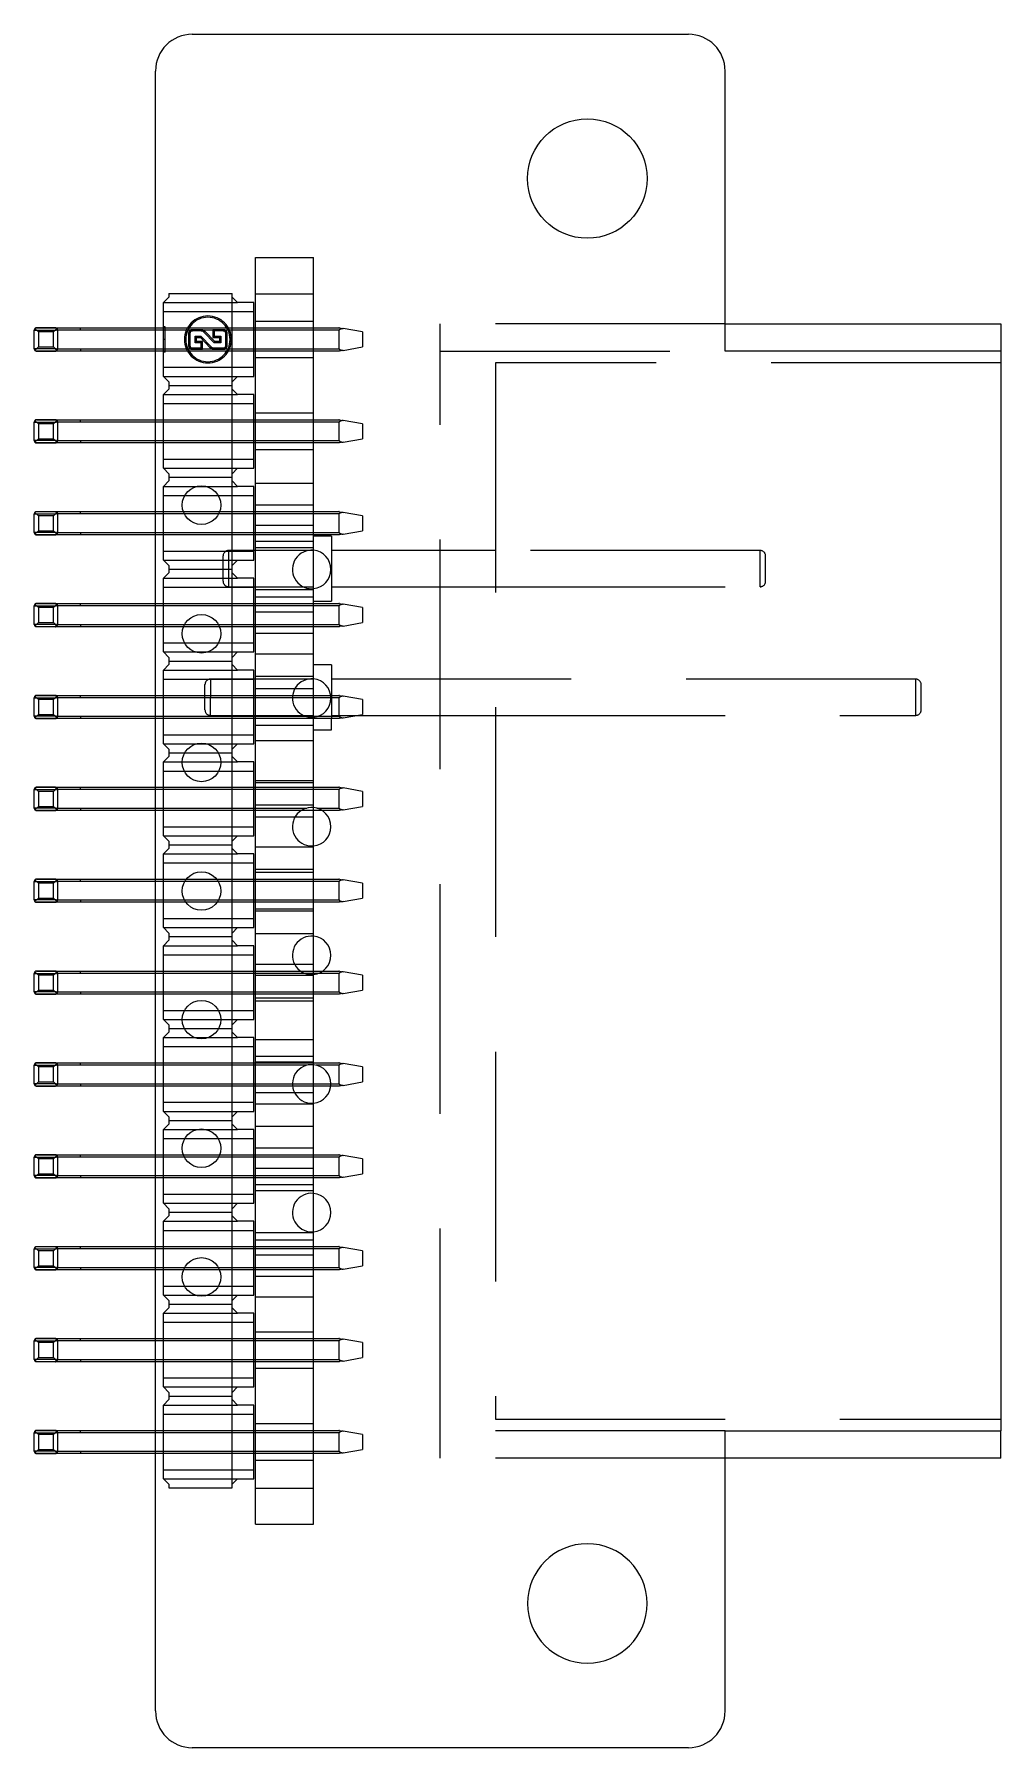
# Model space of a CAD drawing. Header units: millimetres. Extents: x -9.7 to 17, y -113.7 to -66.3.
import ezdxf

# ---------------------------------------------------------------- set-up
doc = ezdxf.new("R2010")
doc.units = ezdxf.units.MM
doc.linetypes.add('HIDDEN', pattern=[9.525, 6.35, -3.175])
doc.layers.get('0').update_dxf_attribs({"lineweight": 70})
doc.layers.add('Hidden', color=7, linetype='HIDDEN', lineweight=70)

msp = doc.modelspace()

# ---------------------------------------------------------------- linework, layer by layer
at = {"color": 7, "lineweight": -3}
for p, q in [((-5.352, -66.319), (8.364, -66.319)), ((-6.368, -112.674), (-6.368, -67.335)), ((9.38, -75.082), (9.38, -67.335)), ((-3.6, -107.513), (-3.6, -72.493)), ((-3.6, -72.493), (-2, -72.493)), ((-2, -80.583), (-2, -72.493)), ((9.38, -74.32), (17, -74.32)), ((17, -74.32), (17, -75.082)), ((-9.72, -74.497), (-9.72, -74.501)), ((-9.72, -75.013), (-9.72, -74.501)), ((-9.607, -74.55), (-9.701, -74.456)), ((-9.133, -74.438), (-9.667, -74.438)), ((-9.656, -74.437), (-9.144, -74.437)), ((-9.193, -74.55), (-9.607, -74.55)), ((-9.607, -74.55), (-9.607, -74.964)), ((-9.193, -74.55), (-9.099, -74.456)), ((-9.193, -74.964), (-9.193, -74.55)), ((-9.134, -74.437), (-9.103, -74.437)), ((-9.103, -74.437), (-8.44, -74.437)), ((-9.08, -74.501), (-9.08, -75.013)), ((-8.44, -74.501), (-9.08, -74.501)), ((-8.44, -74.437), (-6.368, -74.437)), ((-6.368, -74.501), (-8.44, -74.501)), ((-9.701, -75.059), (-9.607, -74.964)), ((-9.667, -75.076), (-9.133, -75.076)), ((-9.144, -75.077), (-9.656, -75.077)), ((-9.607, -74.964), (-9.193, -74.964)), ((-9.099, -75.059), (-9.193, -74.964)), ((-8.44, -75.077), (-9.144, -75.077)), ((-9.059, -75.013), (-8.44, -75.013)), ((-8.44, -75.013), (-6.368, -75.013)), ((-6.368, -75.077), (-8.44, -75.077)), ((17, -75.082), (9.38, -75.082)), ((17, -75.082), (17, -104.927)), ((-9.72, -77.037), (-9.72, -77.041)), ((-9.72, -77.553), (-9.72, -77.041)), ((-9.607, -77.09), (-9.701, -76.996)), ((-9.133, -76.978), (-9.667, -76.978)), ((-9.656, -76.977), (-9.144, -76.977)), ((-9.607, -77.09), (-9.607, -77.504)), ((-9.193, -77.09), (-9.607, -77.09)), ((-9.193, -77.09), (-9.099, -76.996)), ((-9.193, -77.504), (-9.193, -77.09)), ((-9.134, -76.977), (-9.103, -76.977)), ((-9.103, -76.977), (-8.44, -76.977)), ((-9.08, -77.041), (-9.08, -77.553)), ((-8.44, -77.041), (-9.08, -77.041)), ((-8.44, -76.977), (-6.368, -76.977)), ((-6.368, -77.041), (-8.44, -77.041)), ((-9.701, -77.599), (-9.607, -77.504)), ((-9.667, -77.616), (-9.133, -77.616)), ((-9.144, -77.617), (-9.656, -77.617)), ((-9.607, -77.504), (-9.193, -77.504)), ((-9.099, -77.599), (-9.193, -77.504)), ((-8.44, -77.617), (-9.144, -77.617)), ((-9.059, -77.553), (-8.44, -77.553)), ((-8.44, -77.553), (-6.368, -77.553)), ((-6.368, -77.617), (-8.44, -77.617)), ((-5.559, -79.067), (-4.637, -79.067)), ((-5.22, -78.817), (-4.976, -78.817)), ((-9.72, -79.577), (-9.72, -79.581)), ((-9.72, -80.093), (-9.72, -79.581)), ((-9.607, -79.63), (-9.701, -79.536)), ((-9.133, -79.518), (-9.667, -79.518)), ((-9.656, -79.517), (-9.144, -79.517)), ((-9.193, -79.63), (-9.099, -79.536)), ((-9.134, -79.517), (-9.103, -79.517)), ((-9.103, -79.517), (-8.44, -79.517)), ((-9.08, -79.581), (-9.08, -80.093)), ((-8.44, -79.581), (-9.08, -79.581)), ((-8.44, -79.517), (-6.368, -79.517)), ((-6.368, -79.581), (-8.44, -79.581)), ((-9.701, -80.139), (-9.607, -80.044)), ((-9.193, -79.63), (-9.607, -79.63)), ((-9.607, -79.63), (-9.607, -80.044)), ((-9.607, -80.044), (-9.193, -80.044)), ((-9.193, -80.044), (-9.193, -79.63)), ((-9.099, -80.139), (-9.193, -80.044)), ((-9.667, -80.156), (-9.133, -80.156)), ((-9.144, -80.157), (-9.656, -80.157)), ((-8.44, -80.157), (-9.144, -80.157)), ((-8.44, -80.093), (-6.368, -80.093)), ((-6.368, -80.157), (-8.44, -80.157)), ((-2, -81.646), (-2, -80.583)), ((-2, -84.139), (-2, -81.646)), ((-9.72, -82.117), (-9.72, -82.121)), ((-9.72, -82.633), (-9.72, -82.121)), ((-9.607, -82.17), (-9.701, -82.076)), ((-9.133, -82.058), (-9.667, -82.058)), ((-9.656, -82.057), (-9.144, -82.057)), ((-9.193, -82.17), (-9.607, -82.17)), ((-9.607, -82.17), (-9.607, -82.584)), ((-9.193, -82.17), (-9.099, -82.076)), ((-9.193, -82.584), (-9.193, -82.17)), ((-9.134, -82.057), (-9.103, -82.057)), ((-9.103, -82.057), (-8.44, -82.057)), ((-9.08, -82.121), (-9.08, -82.633)), ((-8.44, -82.121), (-9.08, -82.121)), ((-8.44, -82.057), (-6.368, -82.057)), ((-6.368, -82.121), (-8.44, -82.121)), ((-9.701, -82.679), (-9.607, -82.584)), ((-9.667, -82.696), (-9.133, -82.696)), ((-9.144, -82.697), (-9.656, -82.697)), ((-9.607, -82.584), (-9.193, -82.584)), ((-9.099, -82.679), (-9.193, -82.584)), ((-8.44, -82.697), (-9.144, -82.697)), ((-9.059, -82.633), (-8.44, -82.633)), ((-8.44, -82.633), (-6.368, -82.633)), ((-6.368, -82.697), (-8.44, -82.697)), ((-5.567, -83.147), (-4.629, -83.147)), ((-5.27, -83.397), (-4.926, -83.397)), ((-2, -85.202), (-2, -84.139)), ((-9.72, -84.657), (-9.72, -84.661)), ((-9.72, -85.173), (-9.72, -84.661)), ((-9.607, -84.71), (-9.701, -84.616)), ((-9.133, -84.598), (-9.667, -84.598)), ((-9.656, -84.597), (-9.144, -84.597)), ((-9.607, -84.71), (-9.607, -85.124)), ((-9.193, -84.71), (-9.607, -84.71)), ((-9.193, -84.71), (-9.099, -84.616)), ((-9.193, -85.124), (-9.193, -84.71)), ((-9.134, -84.597), (-9.103, -84.597)), ((-9.103, -84.597), (-8.44, -84.597)), ((-9.08, -84.661), (-9.08, -85.173)), ((-8.44, -84.661), (-9.08, -84.661)), ((-8.44, -84.597), (-6.368, -84.597)), ((-6.368, -84.661), (-8.44, -84.661)), ((-2, -84.597), (-1.523, -84.597)), ((-1.518, -84.661), (-2, -84.661)), ((-9.701, -85.219), (-9.607, -85.124)), ((-9.667, -85.236), (-9.133, -85.236)), ((-9.144, -85.237), (-9.656, -85.237)), ((-9.607, -85.124), (-9.193, -85.124)), ((-9.099, -85.219), (-9.193, -85.124)), ((-8.44, -85.237), (-9.144, -85.237)), ((-9.059, -85.173), (-8.44, -85.173)), ((-8.44, -85.173), (-6.368, -85.173)), ((-6.368, -85.237), (-8.44, -85.237)), ((-2, -85.173), (-1.873, -85.173)), ((-2, -87.695), (-2, -85.202)), ((-5.563, -86.187), (-4.633, -86.187)), ((-5.563, -86.187), (-4.633, -86.187)), ((-5.25, -85.937), (-4.946, -85.937)), ((-5.631, -86.437), (-4.565, -86.437)), ((-5.575, -86.687), (-4.621, -86.687)), ((-9.607, -87.25), (-9.701, -87.156)), ((-9.133, -87.138), (-9.667, -87.138)), ((-9.656, -87.137), (-9.144, -87.137)), ((-9.193, -87.25), (-9.099, -87.156)), ((-9.134, -87.137), (-9.103, -87.137)), ((-9.103, -87.137), (-8.44, -87.137)), ((-8.44, -87.137), (-6.368, -87.137)), ((-9.72, -87.197), (-9.72, -87.201)), ((-9.72, -87.713), (-9.72, -87.201)), ((-9.193, -87.25), (-9.607, -87.25)), ((-9.607, -87.25), (-9.607, -87.664)), ((-9.193, -87.664), (-9.193, -87.25)), ((-9.08, -87.201), (-9.08, -87.713)), ((-8.44, -87.201), (-9.08, -87.201)), ((-6.368, -87.201), (-8.44, -87.201)), ((-9.701, -87.759), (-9.607, -87.664)), ((-9.667, -87.776), (-9.133, -87.776)), ((-9.144, -87.777), (-9.656, -87.777)), ((-9.607, -87.664), (-9.193, -87.664)), ((-9.099, -87.759), (-9.193, -87.664)), ((-8.44, -87.777), (-9.144, -87.777)), ((-8.44, -87.713), (-6.368, -87.713)), ((-6.368, -87.777), (-8.44, -87.777)), ((-2, -88.758), (-2, -87.695)), ((-1.766, -87.777), (-2, -87.777)), ((-2, -91.251), (-2, -88.758)), ((-9.72, -89.737), (-9.72, -89.741)), ((-9.72, -90.253), (-9.72, -89.741)), ((-9.607, -89.79), (-9.701, -89.696)), ((-9.133, -89.678), (-9.667, -89.678)), ((-9.656, -89.677), (-9.144, -89.677)), ((-9.607, -89.79), (-9.607, -90.204)), ((-9.193, -89.79), (-9.607, -89.79)), ((-9.193, -89.79), (-9.099, -89.696)), ((-9.193, -90.204), (-9.193, -89.79)), ((-9.134, -89.677), (-9.103, -89.677)), ((-9.103, -89.677), (-8.44, -89.677)), ((-9.08, -89.741), (-9.08, -90.253)), ((-8.44, -89.741), (-9.08, -89.741)), ((-8.44, -89.677), (-6.368, -89.677)), ((-6.368, -89.741), (-8.44, -89.741)), ((-9.701, -90.299), (-9.607, -90.204)), ((-9.667, -90.316), (-9.133, -90.316)), ((-9.144, -90.317), (-9.656, -90.317)), ((-9.607, -90.204), (-9.193, -90.204)), ((-9.099, -90.299), (-9.193, -90.204)), ((-8.44, -90.317), (-9.144, -90.317)), ((-8.44, -90.253), (-6.368, -90.253)), ((-6.368, -90.317), (-8.44, -90.317)), ((-2, -92.314), (-2, -91.251)), ((-9.72, -92.277), (-9.72, -92.281)), ((-9.72, -92.793), (-9.72, -92.281)), ((-9.607, -92.33), (-9.701, -92.236)), ((-9.133, -92.218), (-9.667, -92.218)), ((-9.656, -92.217), (-9.144, -92.217)), ((-9.607, -92.33), (-9.607, -92.744)), ((-9.193, -92.33), (-9.607, -92.33)), ((-9.193, -92.33), (-9.099, -92.236)), ((-9.193, -92.744), (-9.193, -92.33)), ((-9.134, -92.217), (-9.103, -92.217)), ((-9.103, -92.217), (-8.44, -92.217)), ((-9.08, -92.281), (-9.08, -92.793)), ((-8.44, -92.281), (-9.08, -92.281)), ((-8.44, -92.217), (-6.368, -92.217)), ((-6.368, -92.281), (-8.44, -92.281)), ((-2, -92.217), (-1.744, -92.217)), ((-1.864, -92.281), (-2, -92.281)), ((-2, -94.807), (-2, -92.314)), ((-9.701, -92.839), (-9.607, -92.744)), ((-9.607, -92.744), (-9.193, -92.744)), ((-9.099, -92.839), (-9.193, -92.744)), ((-9.059, -92.793), (-8.44, -92.793)), ((-8.44, -92.793), (-6.368, -92.793)), ((-9.667, -92.856), (-9.133, -92.856)), ((-9.144, -92.857), (-9.656, -92.857)), ((-8.44, -92.857), (-9.144, -92.857)), ((-6.368, -92.857), (-8.44, -92.857)), ((-5.567, -93.307), (-4.629, -93.307)), ((-5.631, -93.557), (-4.565, -93.557)), ((-5.571, -93.807), (-4.625, -93.807)), ((-5.571, -93.807), (-4.625, -93.807)), ((-5.292, -94.057), (-4.904, -94.057)), ((-9.72, -94.817), (-9.72, -94.821)), ((-9.72, -95.333), (-9.72, -94.821)), ((-9.607, -94.87), (-9.701, -94.776)), ((-9.133, -94.758), (-9.667, -94.758)), ((-9.656, -94.757), (-9.144, -94.757)), ((-9.607, -94.87), (-9.607, -95.284)), ((-9.193, -94.87), (-9.607, -94.87)), ((-9.193, -94.87), (-9.099, -94.776)), ((-9.193, -95.284), (-9.193, -94.87)), ((-9.134, -94.757), (-9.103, -94.757)), ((-9.103, -94.757), (-8.44, -94.757)), ((-9.08, -94.821), (-9.08, -95.333)), ((-8.44, -94.821), (-9.08, -94.821)), ((-8.44, -94.757), (-6.368, -94.757)), ((-6.368, -94.821), (-8.44, -94.821)), ((-2, -95.87), (-2, -94.807)), ((-9.701, -95.379), (-9.607, -95.284)), ((-9.667, -95.396), (-9.133, -95.396)), ((-9.144, -95.397), (-9.656, -95.397)), ((-9.607, -95.284), (-9.193, -95.284)), ((-9.099, -95.379), (-9.193, -95.284)), ((-8.44, -95.397), (-9.144, -95.397)), ((-9.059, -95.333), (-8.44, -95.333)), ((-8.44, -95.333), (-6.368, -95.333)), ((-6.368, -95.397), (-8.44, -95.397)), ((-2, -95.333), (-1.518, -95.333)), ((-1.521, -95.397), (-2, -95.397)), ((-2, -98.363), (-2, -95.87)), ((-5.22, -96.597), (-4.976, -96.597)), ((-5.559, -96.847), (-4.637, -96.847)), ((-9.72, -97.357), (-9.72, -97.361)), ((-9.72, -97.873), (-9.72, -97.361)), ((-9.607, -97.41), (-9.701, -97.316)), ((-9.133, -97.298), (-9.667, -97.298)), ((-9.656, -97.297), (-9.144, -97.297)), ((-9.193, -97.41), (-9.607, -97.41)), ((-9.607, -97.41), (-9.607, -97.824)), ((-9.193, -97.41), (-9.099, -97.316)), ((-9.193, -97.824), (-9.193, -97.41)), ((-9.134, -97.297), (-9.103, -97.297)), ((-9.103, -97.297), (-8.44, -97.297)), ((-9.08, -97.361), (-9.08, -97.873)), ((-8.44, -97.361), (-9.08, -97.361)), ((-8.44, -97.297), (-6.368, -97.297)), ((-6.368, -97.361), (-8.44, -97.361)), ((-9.701, -97.919), (-9.607, -97.824)), ((-9.667, -97.936), (-9.133, -97.936)), ((-9.144, -97.937), (-9.656, -97.937)), ((-9.607, -97.824), (-9.193, -97.824)), ((-9.099, -97.919), (-9.193, -97.824)), ((-8.44, -97.937), (-9.144, -97.937)), ((-9.059, -97.873), (-8.44, -97.873)), ((-8.44, -97.873), (-6.368, -97.873)), ((-6.368, -97.937), (-8.44, -97.937)), ((-2, -99.426), (-2, -98.363)), ((-2, -107.513), (-2, -99.426)), ((-9.72, -99.897), (-9.72, -99.901)), ((-9.72, -100.413), (-9.72, -99.901)), ((-9.607, -99.95), (-9.701, -99.856)), ((-9.133, -99.838), (-9.667, -99.838)), ((-9.656, -99.837), (-9.144, -99.837)), ((-9.607, -99.95), (-9.607, -100.364)), ((-9.193, -99.95), (-9.607, -99.95)), ((-9.193, -99.95), (-9.099, -99.856)), ((-9.193, -100.364), (-9.193, -99.95)), ((-9.134, -99.837), (-9.103, -99.837)), ((-9.103, -99.837), (-8.44, -99.837)), ((-9.08, -99.901), (-9.08, -100.413)), ((-8.44, -99.901), (-9.08, -99.901)), ((-8.44, -99.837), (-6.368, -99.837)), ((-6.368, -99.901), (-8.44, -99.901)), ((-9.701, -100.459), (-9.607, -100.364)), ((-9.607, -100.364), (-9.193, -100.364)), ((-9.099, -100.459), (-9.193, -100.364)), ((-8.44, -100.413), (-6.368, -100.413)), ((-9.667, -100.476), (-9.133, -100.476)), ((-9.144, -100.477), (-9.656, -100.477)), ((-8.44, -100.477), (-9.144, -100.477)), ((-6.368, -100.477), (-8.44, -100.477)), ((-5.567, -100.927), (-4.629, -100.927)), ((-5.27, -101.177), (-4.926, -101.177)), ((-9.72, -102.437), (-9.72, -102.441)), ((-9.72, -102.953), (-9.72, -102.441)), ((-9.607, -102.49), (-9.701, -102.396)), ((-9.133, -102.378), (-9.667, -102.378)), ((-9.656, -102.377), (-9.144, -102.377)), ((-9.193, -102.49), (-9.607, -102.49)), ((-9.607, -102.49), (-9.607, -102.904)), ((-9.193, -102.49), (-9.099, -102.396)), ((-9.193, -102.904), (-9.193, -102.49)), ((-9.134, -102.377), (-9.103, -102.377)), ((-9.103, -102.377), (-8.44, -102.377)), ((-9.08, -102.441), (-9.08, -102.953)), ((-8.44, -102.441), (-9.08, -102.441)), ((-8.44, -102.377), (-6.368, -102.377)), ((-6.368, -102.441), (-8.44, -102.441)), ((-9.701, -102.999), (-9.607, -102.904)), ((-9.667, -103.016), (-9.133, -103.016)), ((-9.144, -103.017), (-9.656, -103.017)), ((-9.607, -102.904), (-9.193, -102.904)), ((-9.099, -102.999), (-9.193, -102.904)), ((-8.44, -103.017), (-9.144, -103.017)), ((-8.44, -102.953), (-6.368, -102.953)), ((-6.368, -103.017), (-8.44, -103.017)), ((-9.72, -104.977), (-9.72, -104.981)), ((-9.72, -105.493), (-9.72, -104.981)), ((-9.607, -105.03), (-9.701, -104.936)), ((-9.133, -104.918), (-9.667, -104.918)), ((-9.656, -104.917), (-9.144, -104.917)), ((-9.193, -105.03), (-9.607, -105.03)), ((-9.607, -105.03), (-9.607, -105.444)), ((-9.193, -105.03), (-9.099, -104.936)), ((-9.193, -105.444), (-9.193, -105.03)), ((-9.134, -104.917), (-9.103, -104.917)), ((-9.103, -104.917), (-8.44, -104.917)), ((-9.08, -104.981), (-9.08, -105.493)), ((-8.44, -104.981), (-9.08, -104.981)), ((-8.44, -104.917), (-6.368, -104.917)), ((-6.368, -104.981), (-8.44, -104.981)), ((9.38, -104.927), (17, -104.927)), ((9.38, -112.674), (9.38, -104.927)), ((17, -105.689), (17, -104.927)), ((-9.701, -105.539), (-9.607, -105.444)), ((-9.667, -105.556), (-9.133, -105.556)), ((-9.144, -105.557), (-9.656, -105.557)), ((-9.607, -105.444), (-9.193, -105.444)), ((-9.099, -105.539), (-9.193, -105.444)), ((-8.44, -105.557), (-9.144, -105.557)), ((-8.44, -105.493), (-6.368, -105.493)), ((-6.368, -105.557), (-8.44, -105.557)), ((17, -105.689), (9.38, -105.689)), ((-3.6, -107.513), (-2, -107.513)), ((8.364, -113.69), (-5.352, -113.69))]:
    msp.add_line(p, q, dxfattribs=at)
for centre, radius in [((5.57, -70.307), 1.651), ((-5.098, -79.337), 0.533), ((-5.098, -82.893), 0.533), ((-5.098, -86.449), 0.533), ((-5.098, -90.005), 0.533), ((-5.098, -93.561), 0.533), ((-5.098, -97.117), 0.533), ((-5.098, -100.673), 0.533)]:
    msp.add_circle(centre, radius, dxfattribs=at)
at = {"color": 7, "lineweight": -3, "extrusion": (-7.15695e-15, 4.48097e-15, -1)}
msp.add_circle((-5.57, -109.702), 1.651, dxfattribs=at)
at = {"color": 7, "lineweight": -3}
for centre, radius, start, end in [((-5.352, -67.335), 1.016, 90, 180), ((8.364, -67.335), 1.016, 0, 90), ((-2.05, -81.115), 0.533, 84.6214, 270), ((-2.05, -81.115), 0.533, 275.3786, 84.6214), ((-2.05, -81.115), 0.533, 270, 275.3786), ((-2.05, -84.671), 0.533, 84.6214, 270), ((-2.05, -84.671), 0.533, 275.3786, 84.6214), ((-2.05, -84.671), 0.533, 270, 275.3786), ((-2.05, -88.227), 0.533, 84.6214, 270), ((-2.05, -88.227), 0.533, 275.3786, 84.6214), ((-2.05, -88.227), 0.533, 270, 275.3786), ((-2.05, -91.783), 0.533, 84.6214, 270), ((-2.05, -91.783), 0.533, 275.3786, 84.6214), ((-2.05, -91.783), 0.533, 270, 275.3786), ((-2.05, -95.339), 0.533, 84.6214, 270), ((-2.05, -95.339), 0.533, 275.3786, 84.6214), ((-2.05, -95.339), 0.533, 270, 275.3786), ((-2.05, -98.895), 0.533, 84.6214, 270), ((-2.05, -98.895), 0.533, 275.3786, 84.6214), ((-2.05, -98.895), 0.533, 270, 275.3786), ((-5.352, -112.674), 1.016, 180, 270), ((8.364, -112.674), 1.016, 270, 0)]:
    msp.add_arc(centre, radius, start, end, dxfattribs=at)
for centre in [(-8.44, -74.501), (-8.44, -77.041), (-8.44, -79.581), (-8.44, -82.121), (-8.44, -84.661), (-8.44, -87.201), (-8.44, -89.741), (-8.44, -92.281), (-8.44, -94.821), (-8.44, -97.361), (-8.44, -99.901), (-8.44, -102.441), (-8.44, -104.981)]:
    msp.add_ellipse(centre, major_axis=(0, -0.064), ratio=0.000208, start_param=1.570796, end_param=3.141593, dxfattribs=at)
at = {"color": 7, "lineweight": -3, "extrusion": (-7.42711e-49, 7.95599e-31, -1)}
for centre in [(-8.44, -75.013), (-8.44, -77.553), (-8.44, -80.093), (-8.44, -82.633), (-8.44, -85.173), (-8.44, -87.713), (-8.44, -90.253), (-8.44, -92.793), (-8.44, -95.333), (-8.44, -97.873), (-8.44, -100.413), (-8.44, -102.953), (-8.44, -105.493)]:
    msp.add_ellipse(centre, major_axis=(0, 0.064), ratio=0.000208, start_param=1.570796, end_param=3.141593, dxfattribs=at)
at = {"color": 7, "lineweight": -3}
for points, knots in [([(-9.701, -74.456), (-9.705, -74.46), (-9.71, -74.466), (-9.714, -74.475), (-9.716, -74.48), (-9.718, -74.484), (-9.719, -74.488), (-9.719, -74.49), (-9.719, -74.492), (-9.72, -74.494), (-9.72, -74.496), (-9.72, -74.499), (-9.72, -74.5), (-9.72, -74.501)], [0, 0, 0, 0, 0.337858, 0.4465, 0.575502, 0.652676, 0.743645, 0.778355, 0.815966, 0.856935, 0.901466, 0.949498, 1, 1, 1, 1]), ([(-9.667, -74.438), (-9.668, -74.439), (-9.67, -74.439), (-9.674, -74.44), (-9.677, -74.441), (-9.681, -74.442), (-9.687, -74.445), (-9.694, -74.449), (-9.699, -74.454), (-9.701, -74.456)], [0, 0, 0, 0, 0.085863, 0.170561, 0.254296, 0.378541, 0.501828, 0.748342, 1, 1, 1, 1]), ([(-9.656, -74.437), (-9.658, -74.437), (-9.662, -74.437), (-9.665, -74.438), (-9.667, -74.438)], [0, 0, 0, 0, 0.55994, 1, 1, 1, 1]), ([(-9.144, -74.437), (-9.142, -74.437), (-9.138, -74.437), (-9.135, -74.438), (-9.133, -74.438)], [0, 0, 0, 0, 0.55994, 1, 1, 1, 1]), ([(-9.099, -74.456), (-9.101, -74.454), (-9.106, -74.449), (-9.113, -74.445), (-9.119, -74.442), (-9.123, -74.441), (-9.126, -74.44), (-9.13, -74.439), (-9.132, -74.439), (-9.133, -74.438)], [0, 0, 0, 0, 0.250981, 0.497293, 0.620649, 0.745069, 0.828977, 0.913887, 1, 1, 1, 1]), ([(-9.08, -74.501), (-9.08, -74.501), (-9.08, -74.5), (-9.08, -74.498), (-9.08, -74.496), (-9.08, -74.495), (-9.081, -74.493), (-9.081, -74.491), (-9.081, -74.488), (-9.082, -74.485), (-9.083, -74.482), (-9.084, -74.479), (-9.085, -74.475), (-9.088, -74.469), (-9.093, -74.462), (-9.097, -74.458), (-9.099, -74.456)], [0, 0, 0, 0, 0.033141, 0.065982, 0.098538, 0.130825, 0.173485, 0.215737, 0.257622, 0.319854, 0.381505, 0.44273, 0.503682, 0.665984, 0.830465, 1, 1, 1, 1]), ([(-9.72, -75.013), (-9.72, -75.014), (-9.72, -75.015), (-9.72, -75.017), (-9.72, -75.018), (-9.72, -75.02), (-9.719, -75.022), (-9.719, -75.024), (-9.719, -75.027), (-9.718, -75.029), (-9.717, -75.032), (-9.716, -75.035), (-9.715, -75.04), (-9.712, -75.045), (-9.707, -75.052), (-9.703, -75.057), (-9.701, -75.059)], [0, 0, 0, 0, 0.033141, 0.065982, 0.098538, 0.130825, 0.173485, 0.215737, 0.257622, 0.319854, 0.381505, 0.44273, 0.503682, 0.665984, 0.830465, 1, 1, 1, 1]), ([(-9.701, -75.059), (-9.699, -75.061), (-9.694, -75.065), (-9.687, -75.069), (-9.681, -75.072), (-9.677, -75.074), (-9.674, -75.075), (-9.67, -75.076), (-9.668, -75.076), (-9.667, -75.076)], [0, 0, 0, 0, 0.250981, 0.497293, 0.620649, 0.745069, 0.828977, 0.913887, 1, 1, 1, 1]), ([(-9.656, -75.077), (-9.658, -75.077), (-9.662, -75.077), (-9.665, -75.077), (-9.667, -75.076)], [0, 0, 0, 0, 0.55994, 1, 1, 1, 1]), ([(-9.144, -75.077), (-9.142, -75.077), (-9.138, -75.077), (-9.135, -75.077), (-9.133, -75.076)], [0, 0, 0, 0, 0.55994, 1, 1, 1, 1]), ([(-9.133, -75.076), (-9.132, -75.076), (-9.13, -75.076), (-9.126, -75.075), (-9.123, -75.074), (-9.119, -75.072), (-9.113, -75.069), (-9.106, -75.065), (-9.101, -75.061), (-9.099, -75.059)], [0, 0, 0, 0, 0.085863, 0.170561, 0.254296, 0.378541, 0.501828, 0.748342, 1, 1, 1, 1]), ([(-9.099, -75.059), (-9.095, -75.054), (-9.09, -75.049), (-9.086, -75.04), (-9.084, -75.035), (-9.082, -75.03), (-9.081, -75.027), (-9.081, -75.024), (-9.081, -75.022), (-9.08, -75.02), (-9.08, -75.018), (-9.08, -75.016), (-9.08, -75.014), (-9.08, -75.013)], [0, 0, 0, 0, 0.337858, 0.4465, 0.575502, 0.652676, 0.743645, 0.778355, 0.815966, 0.856935, 0.901466, 0.949498, 1, 1, 1, 1]), ([(-9.701, -76.996), (-9.705, -77), (-9.71, -77.006), (-9.714, -77.015), (-9.716, -77.02), (-9.718, -77.024), (-9.719, -77.028), (-9.719, -77.03), (-9.719, -77.032), (-9.72, -77.034), (-9.72, -77.036), (-9.72, -77.039), (-9.72, -77.04), (-9.72, -77.041)], [0, 0, 0, 0, 0.337858, 0.4465, 0.575502, 0.652676, 0.743645, 0.778355, 0.815966, 0.856935, 0.901466, 0.949498, 1, 1, 1, 1]), ([(-9.667, -76.978), (-9.668, -76.979), (-9.67, -76.979), (-9.674, -76.98), (-9.677, -76.981), (-9.681, -76.982), (-9.687, -76.985), (-9.694, -76.989), (-9.699, -76.994), (-9.701, -76.996)], [0, 0, 0, 0, 0.085863, 0.170561, 0.254296, 0.378541, 0.501828, 0.748342, 1, 1, 1, 1]), ([(-9.656, -76.977), (-9.658, -76.977), (-9.662, -76.977), (-9.665, -76.978), (-9.667, -76.978)], [0, 0, 0, 0, 0.55994, 1, 1, 1, 1]), ([(-9.144, -76.977), (-9.142, -76.977), (-9.138, -76.977), (-9.135, -76.978), (-9.133, -76.978)], [0, 0, 0, 0, 0.55994, 1, 1, 1, 1]), ([(-9.099, -76.996), (-9.101, -76.994), (-9.106, -76.989), (-9.113, -76.985), (-9.119, -76.982), (-9.123, -76.981), (-9.126, -76.98), (-9.13, -76.979), (-9.132, -76.979), (-9.133, -76.978)], [0, 0, 0, 0, 0.250981, 0.497293, 0.620649, 0.745069, 0.828977, 0.913887, 1, 1, 1, 1]), ([(-9.08, -77.041), (-9.08, -77.041), (-9.08, -77.04), (-9.08, -77.038), (-9.08, -77.036), (-9.08, -77.035), (-9.081, -77.033), (-9.081, -77.031), (-9.081, -77.028), (-9.082, -77.025), (-9.083, -77.022), (-9.084, -77.019), (-9.085, -77.015), (-9.088, -77.009), (-9.093, -77.002), (-9.097, -76.998), (-9.099, -76.996)], [0, 0, 0, 0, 0.033141, 0.065982, 0.098538, 0.130825, 0.173485, 0.215737, 0.257622, 0.319854, 0.381505, 0.44273, 0.503682, 0.665984, 0.830465, 1, 1, 1, 1]), ([(-9.72, -77.553), (-9.72, -77.554), (-9.72, -77.555), (-9.72, -77.557), (-9.72, -77.558), (-9.72, -77.56), (-9.719, -77.562), (-9.719, -77.564), (-9.719, -77.567), (-9.718, -77.569), (-9.717, -77.572), (-9.716, -77.575), (-9.715, -77.58), (-9.712, -77.585), (-9.707, -77.592), (-9.703, -77.597), (-9.701, -77.599)], [0, 0, 0, 0, 0.033141, 0.065982, 0.098538, 0.130825, 0.173485, 0.215737, 0.257622, 0.319854, 0.381505, 0.44273, 0.503682, 0.665984, 0.830465, 1, 1, 1, 1]), ([(-9.701, -77.599), (-9.699, -77.601), (-9.694, -77.605), (-9.687, -77.609), (-9.681, -77.612), (-9.677, -77.614), (-9.674, -77.615), (-9.67, -77.616), (-9.668, -77.616), (-9.667, -77.616)], [0, 0, 0, 0, 0.250981, 0.497293, 0.620649, 0.745069, 0.828977, 0.913887, 1, 1, 1, 1]), ([(-9.656, -77.617), (-9.658, -77.617), (-9.662, -77.617), (-9.665, -77.617), (-9.667, -77.616)], [0, 0, 0, 0, 0.55994, 1, 1, 1, 1]), ([(-9.144, -77.617), (-9.142, -77.617), (-9.138, -77.617), (-9.135, -77.617), (-9.133, -77.616)], [0, 0, 0, 0, 0.55994, 1, 1, 1, 1]), ([(-9.133, -77.616), (-9.132, -77.616), (-9.13, -77.616), (-9.126, -77.615), (-9.123, -77.614), (-9.119, -77.612), (-9.113, -77.609), (-9.106, -77.605), (-9.101, -77.601), (-9.099, -77.599)], [0, 0, 0, 0, 0.085863, 0.170561, 0.254296, 0.378541, 0.501828, 0.748342, 1, 1, 1, 1]), ([(-9.099, -77.599), (-9.095, -77.594), (-9.09, -77.589), (-9.086, -77.58), (-9.084, -77.575), (-9.082, -77.57), (-9.081, -77.567), (-9.081, -77.564), (-9.081, -77.562), (-9.08, -77.56), (-9.08, -77.558), (-9.08, -77.556), (-9.08, -77.554), (-9.08, -77.553)], [0, 0, 0, 0, 0.337858, 0.4465, 0.575502, 0.652676, 0.743645, 0.778355, 0.815966, 0.856935, 0.901466, 0.949498, 1, 1, 1, 1]), ([(-9.701, -79.536), (-9.705, -79.54), (-9.71, -79.546), (-9.714, -79.555), (-9.716, -79.56), (-9.718, -79.564), (-9.719, -79.568), (-9.719, -79.57), (-9.719, -79.572), (-9.72, -79.574), (-9.72, -79.576), (-9.72, -79.579), (-9.72, -79.58), (-9.72, -79.581)], [0, 0, 0, 0, 0.337858, 0.4465, 0.575502, 0.652676, 0.743645, 0.778355, 0.815966, 0.856935, 0.901466, 0.949498, 1, 1, 1, 1]), ([(-9.667, -79.518), (-9.668, -79.519), (-9.67, -79.519), (-9.674, -79.52), (-9.677, -79.521), (-9.681, -79.522), (-9.687, -79.525), (-9.694, -79.529), (-9.699, -79.534), (-9.701, -79.536)], [0, 0, 0, 0, 0.085863, 0.170561, 0.254296, 0.378541, 0.501828, 0.748342, 1, 1, 1, 1]), ([(-9.656, -79.517), (-9.658, -79.517), (-9.662, -79.517), (-9.665, -79.518), (-9.667, -79.518)], [0, 0, 0, 0, 0.55994, 1, 1, 1, 1]), ([(-9.144, -79.517), (-9.142, -79.517), (-9.138, -79.517), (-9.135, -79.518), (-9.133, -79.518)], [0, 0, 0, 0, 0.55994, 1, 1, 1, 1]), ([(-9.099, -79.536), (-9.101, -79.534), (-9.106, -79.529), (-9.113, -79.525), (-9.119, -79.522), (-9.123, -79.521), (-9.126, -79.52), (-9.13, -79.519), (-9.132, -79.519), (-9.133, -79.518)], [0, 0, 0, 0, 0.250981, 0.497293, 0.620649, 0.745069, 0.828977, 0.913887, 1, 1, 1, 1]), ([(-9.08, -79.581), (-9.08, -79.581), (-9.08, -79.58), (-9.08, -79.578), (-9.08, -79.576), (-9.08, -79.575), (-9.081, -79.573), (-9.081, -79.571), (-9.081, -79.568), (-9.082, -79.565), (-9.083, -79.562), (-9.084, -79.559), (-9.085, -79.555), (-9.088, -79.549), (-9.093, -79.542), (-9.097, -79.538), (-9.099, -79.536)], [0, 0, 0, 0, 0.033141, 0.065982, 0.098538, 0.130825, 0.173485, 0.215737, 0.257622, 0.319854, 0.381505, 0.44273, 0.503682, 0.665984, 0.830465, 1, 1, 1, 1]), ([(-9.72, -80.093), (-9.72, -80.094), (-9.72, -80.095), (-9.72, -80.097), (-9.72, -80.098), (-9.72, -80.1), (-9.719, -80.102), (-9.719, -80.104), (-9.719, -80.107), (-9.718, -80.109), (-9.717, -80.112), (-9.716, -80.115), (-9.715, -80.12), (-9.712, -80.125), (-9.707, -80.132), (-9.703, -80.137), (-9.701, -80.139)], [0, 0, 0, 0, 0.033141, 0.065982, 0.098538, 0.130825, 0.173485, 0.215737, 0.257622, 0.319854, 0.381505, 0.44273, 0.503682, 0.665984, 0.830465, 1, 1, 1, 1]), ([(-9.701, -80.139), (-9.699, -80.141), (-9.694, -80.145), (-9.687, -80.149), (-9.681, -80.152), (-9.677, -80.154), (-9.674, -80.155), (-9.67, -80.156), (-9.668, -80.156), (-9.667, -80.156)], [0, 0, 0, 0, 0.250981, 0.497293, 0.620649, 0.745069, 0.828977, 0.913887, 1, 1, 1, 1]), ([(-9.656, -80.157), (-9.658, -80.157), (-9.662, -80.157), (-9.665, -80.157), (-9.667, -80.156)], [0, 0, 0, 0, 0.55994, 1, 1, 1, 1]), ([(-9.144, -80.157), (-9.142, -80.157), (-9.138, -80.157), (-9.135, -80.157), (-9.133, -80.156)], [0, 0, 0, 0, 0.55994, 1, 1, 1, 1]), ([(-9.133, -80.156), (-9.132, -80.156), (-9.13, -80.156), (-9.126, -80.155), (-9.123, -80.154), (-9.119, -80.152), (-9.113, -80.149), (-9.106, -80.145), (-9.101, -80.141), (-9.099, -80.139)], [0, 0, 0, 0, 0.085863, 0.170561, 0.254296, 0.378541, 0.501828, 0.748342, 1, 1, 1, 1]), ([(-9.099, -80.139), (-9.095, -80.134), (-9.09, -80.129), (-9.086, -80.12), (-9.084, -80.115), (-9.082, -80.11), (-9.081, -80.107), (-9.081, -80.104), (-9.081, -80.102), (-9.08, -80.1), (-9.08, -80.098), (-9.08, -80.096), (-9.08, -80.094), (-9.08, -80.093)], [0, 0, 0, 0, 0.337858, 0.4465, 0.575502, 0.652676, 0.743645, 0.778355, 0.815966, 0.856935, 0.901466, 0.949498, 1, 1, 1, 1]), ([(-9.059, -80.093), (-9.059, -80.093), (-9.049, -80.093), (-9.028, -80.093), (-8.991, -80.093), (-8.945, -80.093), (-8.89, -80.093), (-8.827, -80.093), (-8.758, -80.093), (-8.685, -80.093), (-8.609, -80.093), (-8.528, -80.093), (-8.471, -80.093), (-8.44, -80.093)], [0, 0, 0, 0, 0.000963, 0.044413, 0.104314, 0.17947, 0.268626, 0.370353, 0.482824, 0.604183, 0.724831, 0.849982, 1, 1, 1, 1]), ([(-9.701, -82.076), (-9.705, -82.08), (-9.71, -82.086), (-9.714, -82.095), (-9.716, -82.1), (-9.718, -82.104), (-9.719, -82.108), (-9.719, -82.11), (-9.719, -82.112), (-9.72, -82.114), (-9.72, -82.116), (-9.72, -82.119), (-9.72, -82.12), (-9.72, -82.121)], [0, 0, 0, 0, 0.337858, 0.4465, 0.575502, 0.652676, 0.743645, 0.778355, 0.815966, 0.856935, 0.901466, 0.949498, 1, 1, 1, 1]), ([(-9.667, -82.058), (-9.668, -82.059), (-9.67, -82.059), (-9.674, -82.06), (-9.677, -82.061), (-9.681, -82.062), (-9.687, -82.065), (-9.694, -82.069), (-9.699, -82.074), (-9.701, -82.076)], [0, 0, 0, 0, 0.085863, 0.170561, 0.254296, 0.378541, 0.501828, 0.748342, 1, 1, 1, 1]), ([(-9.656, -82.057), (-9.658, -82.057), (-9.662, -82.057), (-9.665, -82.058), (-9.667, -82.058)], [0, 0, 0, 0, 0.55994, 1, 1, 1, 1]), ([(-9.144, -82.057), (-9.142, -82.057), (-9.138, -82.057), (-9.135, -82.058), (-9.133, -82.058)], [0, 0, 0, 0, 0.55994, 1, 1, 1, 1]), ([(-9.099, -82.076), (-9.101, -82.074), (-9.106, -82.069), (-9.113, -82.065), (-9.119, -82.062), (-9.123, -82.061), (-9.126, -82.06), (-9.13, -82.059), (-9.132, -82.059), (-9.133, -82.058)], [0, 0, 0, 0, 0.250981, 0.497293, 0.620649, 0.745069, 0.828977, 0.913887, 1, 1, 1, 1]), ([(-9.08, -82.121), (-9.08, -82.121), (-9.08, -82.12), (-9.08, -82.118), (-9.08, -82.116), (-9.08, -82.115), (-9.081, -82.113), (-9.081, -82.111), (-9.081, -82.108), (-9.082, -82.105), (-9.083, -82.102), (-9.084, -82.099), (-9.085, -82.095), (-9.088, -82.089), (-9.093, -82.082), (-9.097, -82.078), (-9.099, -82.076)], [0, 0, 0, 0, 0.033141, 0.065982, 0.098538, 0.130825, 0.173485, 0.215737, 0.257622, 0.319854, 0.381505, 0.44273, 0.503682, 0.665984, 0.830465, 1, 1, 1, 1]), ([(-9.72, -82.633), (-9.72, -82.634), (-9.72, -82.635), (-9.72, -82.637), (-9.72, -82.638), (-9.72, -82.64), (-9.719, -82.642), (-9.719, -82.644), (-9.719, -82.647), (-9.718, -82.649), (-9.717, -82.652), (-9.716, -82.655), (-9.715, -82.66), (-9.712, -82.665), (-9.707, -82.672), (-9.703, -82.677), (-9.701, -82.679)], [0, 0, 0, 0, 0.033141, 0.065982, 0.098538, 0.130825, 0.173485, 0.215737, 0.257622, 0.319854, 0.381505, 0.44273, 0.503682, 0.665984, 0.830465, 1, 1, 1, 1]), ([(-9.701, -82.679), (-9.699, -82.681), (-9.694, -82.685), (-9.687, -82.689), (-9.681, -82.692), (-9.677, -82.694), (-9.674, -82.695), (-9.67, -82.696), (-9.668, -82.696), (-9.667, -82.696)], [0, 0, 0, 0, 0.250981, 0.497293, 0.620649, 0.745069, 0.828977, 0.913887, 1, 1, 1, 1]), ([(-9.656, -82.697), (-9.658, -82.697), (-9.662, -82.697), (-9.665, -82.697), (-9.667, -82.696)], [0, 0, 0, 0, 0.55994, 1, 1, 1, 1]), ([(-9.144, -82.697), (-9.142, -82.697), (-9.138, -82.697), (-9.135, -82.697), (-9.133, -82.696)], [0, 0, 0, 0, 0.55994, 1, 1, 1, 1]), ([(-9.133, -82.696), (-9.132, -82.696), (-9.13, -82.696), (-9.126, -82.695), (-9.123, -82.694), (-9.119, -82.692), (-9.113, -82.689), (-9.106, -82.685), (-9.101, -82.681), (-9.099, -82.679)], [0, 0, 0, 0, 0.085863, 0.170561, 0.254296, 0.378541, 0.501828, 0.748342, 1, 1, 1, 1]), ([(-9.099, -82.679), (-9.095, -82.674), (-9.09, -82.669), (-9.086, -82.66), (-9.084, -82.655), (-9.082, -82.65), (-9.081, -82.647), (-9.081, -82.644), (-9.081, -82.642), (-9.08, -82.64), (-9.08, -82.638), (-9.08, -82.636), (-9.08, -82.634), (-9.08, -82.633)], [0, 0, 0, 0, 0.337858, 0.4465, 0.575502, 0.652676, 0.743645, 0.778355, 0.815966, 0.856935, 0.901466, 0.949498, 1, 1, 1, 1]), ([(-9.701, -84.616), (-9.705, -84.62), (-9.71, -84.626), (-9.714, -84.635), (-9.716, -84.64), (-9.718, -84.644), (-9.719, -84.648), (-9.719, -84.65), (-9.719, -84.652), (-9.72, -84.654), (-9.72, -84.656), (-9.72, -84.659), (-9.72, -84.66), (-9.72, -84.661)], [0, 0, 0, 0, 0.337858, 0.4465, 0.575502, 0.652676, 0.743645, 0.778355, 0.815966, 0.856935, 0.901466, 0.949498, 1, 1, 1, 1]), ([(-9.667, -84.598), (-9.668, -84.599), (-9.67, -84.599), (-9.674, -84.6), (-9.677, -84.601), (-9.681, -84.602), (-9.687, -84.605), (-9.694, -84.609), (-9.699, -84.614), (-9.701, -84.616)], [0, 0, 0, 0, 0.085863, 0.170561, 0.254296, 0.378541, 0.501828, 0.748342, 1, 1, 1, 1]), ([(-9.656, -84.597), (-9.658, -84.597), (-9.662, -84.597), (-9.665, -84.598), (-9.667, -84.598)], [0, 0, 0, 0, 0.55994, 1, 1, 1, 1]), ([(-9.144, -84.597), (-9.142, -84.597), (-9.138, -84.597), (-9.135, -84.598), (-9.133, -84.598)], [0, 0, 0, 0, 0.55994, 1, 1, 1, 1]), ([(-9.099, -84.616), (-9.101, -84.614), (-9.106, -84.609), (-9.113, -84.605), (-9.119, -84.602), (-9.123, -84.601), (-9.126, -84.6), (-9.13, -84.599), (-9.132, -84.599), (-9.133, -84.598)], [0, 0, 0, 0, 0.250981, 0.497293, 0.620649, 0.745069, 0.828977, 0.913887, 1, 1, 1, 1]), ([(-9.08, -84.661), (-9.08, -84.661), (-9.08, -84.66), (-9.08, -84.658), (-9.08, -84.656), (-9.08, -84.655), (-9.081, -84.653), (-9.081, -84.651), (-9.081, -84.648), (-9.082, -84.645), (-9.083, -84.642), (-9.084, -84.639), (-9.085, -84.635), (-9.088, -84.629), (-9.093, -84.622), (-9.097, -84.618), (-9.099, -84.616)], [0, 0, 0, 0, 0.033141, 0.065982, 0.098538, 0.130825, 0.173485, 0.215737, 0.257622, 0.319854, 0.381505, 0.44273, 0.503682, 0.665984, 0.830465, 1, 1, 1, 1]), ([(-9.72, -85.173), (-9.72, -85.174), (-9.72, -85.175), (-9.72, -85.177), (-9.72, -85.178), (-9.72, -85.18), (-9.719, -85.182), (-9.719, -85.184), (-9.719, -85.187), (-9.718, -85.189), (-9.717, -85.192), (-9.716, -85.195), (-9.715, -85.2), (-9.712, -85.205), (-9.707, -85.212), (-9.703, -85.217), (-9.701, -85.219)], [0, 0, 0, 0, 0.033141, 0.065982, 0.098538, 0.130825, 0.173485, 0.215737, 0.257622, 0.319854, 0.381505, 0.44273, 0.503682, 0.665984, 0.830465, 1, 1, 1, 1]), ([(-9.711, -85.206), (-9.711, -85.207), (-9.708, -85.211), (-9.702, -85.218), (-9.696, -85.223), (-9.693, -85.226)], [0, 0, 0, 0, 0.085651, 0.583443, 1, 1, 1, 1]), ([(-9.701, -85.219), (-9.699, -85.221), (-9.694, -85.225), (-9.687, -85.229), (-9.681, -85.232), (-9.677, -85.234), (-9.674, -85.235), (-9.67, -85.236), (-9.668, -85.236), (-9.667, -85.236)], [0, 0, 0, 0, 0.250981, 0.497293, 0.620649, 0.745069, 0.828977, 0.913887, 1, 1, 1, 1]), ([(-9.656, -85.237), (-9.658, -85.237), (-9.662, -85.237), (-9.665, -85.237), (-9.667, -85.236)], [0, 0, 0, 0, 0.55994, 1, 1, 1, 1]), ([(-9.144, -85.237), (-9.142, -85.237), (-9.138, -85.237), (-9.135, -85.237), (-9.133, -85.236)], [0, 0, 0, 0, 0.55994, 1, 1, 1, 1]), ([(-9.133, -85.236), (-9.132, -85.236), (-9.13, -85.236), (-9.126, -85.235), (-9.123, -85.234), (-9.119, -85.232), (-9.113, -85.229), (-9.106, -85.225), (-9.101, -85.221), (-9.099, -85.219)], [0, 0, 0, 0, 0.085863, 0.170561, 0.254296, 0.378541, 0.501828, 0.748342, 1, 1, 1, 1]), ([(-9.099, -85.219), (-9.095, -85.214), (-9.09, -85.209), (-9.086, -85.2), (-9.084, -85.195), (-9.082, -85.19), (-9.081, -85.187), (-9.081, -85.184), (-9.081, -85.182), (-9.08, -85.18), (-9.08, -85.178), (-9.08, -85.176), (-9.08, -85.174), (-9.08, -85.173)], [0, 0, 0, 0, 0.337858, 0.4465, 0.575502, 0.652676, 0.743645, 0.778355, 0.815966, 0.856935, 0.901466, 0.949498, 1, 1, 1, 1]), ([(-9.701, -87.156), (-9.705, -87.16), (-9.71, -87.166), (-9.714, -87.175), (-9.716, -87.18), (-9.718, -87.184), (-9.719, -87.188), (-9.719, -87.19), (-9.719, -87.192), (-9.72, -87.194), (-9.72, -87.196), (-9.72, -87.199), (-9.72, -87.2), (-9.72, -87.201)], [0, 0, 0, 0, 0.337858, 0.4465, 0.575502, 0.652676, 0.743645, 0.778355, 0.815966, 0.856935, 0.901466, 0.949498, 1, 1, 1, 1]), ([(-9.667, -87.138), (-9.668, -87.139), (-9.67, -87.139), (-9.674, -87.14), (-9.677, -87.141), (-9.681, -87.142), (-9.687, -87.145), (-9.694, -87.149), (-9.699, -87.154), (-9.701, -87.156)], [0, 0, 0, 0, 0.085863, 0.170561, 0.254296, 0.378541, 0.501828, 0.748342, 1, 1, 1, 1]), ([(-9.656, -87.137), (-9.658, -87.137), (-9.662, -87.137), (-9.665, -87.138), (-9.667, -87.138)], [0, 0, 0, 0, 0.55994, 1, 1, 1, 1]), ([(-9.144, -87.137), (-9.142, -87.137), (-9.138, -87.137), (-9.135, -87.138), (-9.133, -87.138)], [0, 0, 0, 0, 0.55994, 1, 1, 1, 1]), ([(-9.099, -87.156), (-9.101, -87.154), (-9.106, -87.149), (-9.113, -87.145), (-9.119, -87.142), (-9.123, -87.141), (-9.126, -87.14), (-9.13, -87.139), (-9.132, -87.139), (-9.133, -87.138)], [0, 0, 0, 0, 0.250981, 0.497293, 0.620649, 0.745069, 0.828977, 0.913887, 1, 1, 1, 1]), ([(-9.08, -87.201), (-9.08, -87.201), (-9.08, -87.2), (-9.08, -87.198), (-9.08, -87.196), (-9.08, -87.195), (-9.081, -87.193), (-9.081, -87.191), (-9.081, -87.188), (-9.082, -87.185), (-9.083, -87.182), (-9.084, -87.179), (-9.085, -87.175), (-9.088, -87.169), (-9.093, -87.162), (-9.097, -87.158), (-9.099, -87.156)], [0, 0, 0, 0, 0.033141, 0.065982, 0.098538, 0.130825, 0.173485, 0.215737, 0.257622, 0.319854, 0.381505, 0.44273, 0.503682, 0.665984, 0.830465, 1, 1, 1, 1]), ([(-9.72, -87.713), (-9.72, -87.714), (-9.72, -87.715), (-9.72, -87.717), (-9.72, -87.718), (-9.72, -87.72), (-9.719, -87.722), (-9.719, -87.724), (-9.719, -87.727), (-9.718, -87.729), (-9.717, -87.732), (-9.716, -87.735), (-9.715, -87.74), (-9.712, -87.745), (-9.707, -87.752), (-9.703, -87.757), (-9.701, -87.759)], [0, 0, 0, 0, 0.033141, 0.065982, 0.098538, 0.130825, 0.173485, 0.215737, 0.257622, 0.319854, 0.381505, 0.44273, 0.503682, 0.665984, 0.830465, 1, 1, 1, 1]), ([(-9.711, -87.746), (-9.711, -87.747), (-9.708, -87.751), (-9.702, -87.758), (-9.696, -87.763), (-9.693, -87.766)], [0, 0, 0, 0, 0.085651, 0.583443, 1, 1, 1, 1]), ([(-9.701, -87.759), (-9.699, -87.761), (-9.694, -87.765), (-9.687, -87.769), (-9.681, -87.772), (-9.677, -87.774), (-9.674, -87.775), (-9.67, -87.776), (-9.668, -87.776), (-9.667, -87.776)], [0, 0, 0, 0, 0.250981, 0.497293, 0.620649, 0.745069, 0.828977, 0.913887, 1, 1, 1, 1]), ([(-9.656, -87.777), (-9.658, -87.777), (-9.662, -87.777), (-9.665, -87.777), (-9.667, -87.776)], [0, 0, 0, 0, 0.55994, 1, 1, 1, 1]), ([(-9.144, -87.777), (-9.142, -87.777), (-9.138, -87.777), (-9.135, -87.777), (-9.133, -87.776)], [0, 0, 0, 0, 0.55994, 1, 1, 1, 1]), ([(-9.133, -87.776), (-9.132, -87.776), (-9.13, -87.776), (-9.126, -87.775), (-9.123, -87.774), (-9.119, -87.772), (-9.113, -87.769), (-9.106, -87.765), (-9.101, -87.761), (-9.099, -87.759)], [0, 0, 0, 0, 0.085863, 0.170561, 0.254296, 0.378541, 0.501828, 0.748342, 1, 1, 1, 1]), ([(-9.099, -87.759), (-9.095, -87.754), (-9.09, -87.749), (-9.086, -87.74), (-9.084, -87.735), (-9.082, -87.73), (-9.081, -87.727), (-9.081, -87.724), (-9.081, -87.722), (-9.08, -87.72), (-9.08, -87.718), (-9.08, -87.716), (-9.08, -87.714), (-9.08, -87.713)], [0, 0, 0, 0, 0.337858, 0.4465, 0.575502, 0.652676, 0.743645, 0.778355, 0.815966, 0.856935, 0.901466, 0.949498, 1, 1, 1, 1]), ([(-9.059, -87.713), (-9.059, -87.713), (-9.049, -87.713), (-9.028, -87.713), (-8.991, -87.713), (-8.945, -87.713), (-8.89, -87.713), (-8.827, -87.713), (-8.758, -87.713), (-8.685, -87.713), (-8.609, -87.713), (-8.528, -87.713), (-8.471, -87.713), (-8.44, -87.713)], [0, 0, 0, 0, 0.000963, 0.044413, 0.104314, 0.17947, 0.268626, 0.370353, 0.482824, 0.604183, 0.724831, 0.849982, 1, 1, 1, 1]), ([(-9.701, -89.696), (-9.705, -89.7), (-9.71, -89.706), (-9.714, -89.715), (-9.716, -89.72), (-9.718, -89.724), (-9.719, -89.728), (-9.719, -89.73), (-9.719, -89.732), (-9.72, -89.734), (-9.72, -89.736), (-9.72, -89.739), (-9.72, -89.74), (-9.72, -89.741)], [0, 0, 0, 0, 0.337858, 0.4465, 0.575502, 0.652676, 0.743645, 0.778355, 0.815966, 0.856935, 0.901466, 0.949498, 1, 1, 1, 1]), ([(-9.667, -89.678), (-9.668, -89.679), (-9.67, -89.679), (-9.674, -89.68), (-9.677, -89.681), (-9.681, -89.682), (-9.687, -89.685), (-9.694, -89.689), (-9.699, -89.694), (-9.701, -89.696)], [0, 0, 0, 0, 0.085863, 0.170561, 0.254296, 0.378541, 0.501828, 0.748342, 1, 1, 1, 1]), ([(-9.656, -89.677), (-9.658, -89.677), (-9.662, -89.677), (-9.665, -89.678), (-9.667, -89.678)], [0, 0, 0, 0, 0.55994, 1, 1, 1, 1]), ([(-9.144, -89.677), (-9.142, -89.677), (-9.138, -89.677), (-9.135, -89.678), (-9.133, -89.678)], [0, 0, 0, 0, 0.55994, 1, 1, 1, 1]), ([(-9.099, -89.696), (-9.101, -89.694), (-9.106, -89.689), (-9.113, -89.685), (-9.119, -89.682), (-9.123, -89.681), (-9.126, -89.68), (-9.13, -89.679), (-9.132, -89.679), (-9.133, -89.678)], [0, 0, 0, 0, 0.250981, 0.497293, 0.620649, 0.745069, 0.828977, 0.913887, 1, 1, 1, 1]), ([(-9.08, -89.741), (-9.08, -89.741), (-9.08, -89.74), (-9.08, -89.738), (-9.08, -89.736), (-9.08, -89.735), (-9.081, -89.733), (-9.081, -89.731), (-9.081, -89.728), (-9.082, -89.725), (-9.083, -89.722), (-9.084, -89.719), (-9.085, -89.715), (-9.088, -89.709), (-9.093, -89.702), (-9.097, -89.698), (-9.099, -89.696)], [0, 0, 0, 0, 0.033141, 0.065982, 0.098538, 0.130825, 0.173485, 0.215737, 0.257622, 0.319854, 0.381505, 0.44273, 0.503682, 0.665984, 0.830465, 1, 1, 1, 1]), ([(-9.72, -90.253), (-9.72, -90.254), (-9.72, -90.255), (-9.72, -90.257), (-9.72, -90.258), (-9.72, -90.26), (-9.719, -90.262), (-9.719, -90.264), (-9.719, -90.267), (-9.718, -90.269), (-9.717, -90.272), (-9.716, -90.275), (-9.715, -90.28), (-9.712, -90.285), (-9.707, -90.292), (-9.703, -90.297), (-9.701, -90.299)], [0, 0, 0, 0, 0.033141, 0.065982, 0.098538, 0.130825, 0.173485, 0.215737, 0.257622, 0.319854, 0.381505, 0.44273, 0.503682, 0.665984, 0.830465, 1, 1, 1, 1]), ([(-9.701, -90.299), (-9.699, -90.301), (-9.694, -90.305), (-9.687, -90.309), (-9.681, -90.312), (-9.677, -90.314), (-9.674, -90.315), (-9.67, -90.316), (-9.668, -90.316), (-9.667, -90.316)], [0, 0, 0, 0, 0.250981, 0.497293, 0.620649, 0.745069, 0.828977, 0.913887, 1, 1, 1, 1]), ([(-9.656, -90.317), (-9.658, -90.317), (-9.662, -90.317), (-9.665, -90.317), (-9.667, -90.316)], [0, 0, 0, 0, 0.55994, 1, 1, 1, 1]), ([(-9.144, -90.317), (-9.142, -90.317), (-9.138, -90.317), (-9.135, -90.317), (-9.133, -90.316)], [0, 0, 0, 0, 0.55994, 1, 1, 1, 1]), ([(-9.133, -90.316), (-9.132, -90.316), (-9.13, -90.316), (-9.126, -90.315), (-9.123, -90.314), (-9.119, -90.312), (-9.113, -90.309), (-9.106, -90.305), (-9.101, -90.301), (-9.099, -90.299)], [0, 0, 0, 0, 0.085863, 0.170561, 0.254296, 0.378541, 0.501828, 0.748342, 1, 1, 1, 1]), ([(-9.099, -90.299), (-9.095, -90.294), (-9.09, -90.289), (-9.086, -90.28), (-9.084, -90.275), (-9.082, -90.27), (-9.081, -90.267), (-9.081, -90.264), (-9.081, -90.262), (-9.08, -90.26), (-9.08, -90.258), (-9.08, -90.256), (-9.08, -90.254), (-9.08, -90.253)], [0, 0, 0, 0, 0.337858, 0.4465, 0.575502, 0.652676, 0.743645, 0.778355, 0.815966, 0.856935, 0.901466, 0.949498, 1, 1, 1, 1]), ([(-9.059, -90.253), (-9.059, -90.253), (-9.049, -90.253), (-9.028, -90.253), (-8.991, -90.253), (-8.945, -90.253), (-8.89, -90.253), (-8.827, -90.253), (-8.758, -90.253), (-8.685, -90.253), (-8.609, -90.253), (-8.528, -90.253), (-8.471, -90.253), (-8.44, -90.253)], [0, 0, 0, 0, 0.000963, 0.044413, 0.104314, 0.17947, 0.268626, 0.370353, 0.482824, 0.604183, 0.724831, 0.849982, 1, 1, 1, 1]), ([(-9.701, -92.236), (-9.705, -92.24), (-9.71, -92.246), (-9.714, -92.255), (-9.716, -92.26), (-9.718, -92.264), (-9.719, -92.268), (-9.719, -92.27), (-9.719, -92.272), (-9.72, -92.274), (-9.72, -92.276), (-9.72, -92.279), (-9.72, -92.28), (-9.72, -92.281)], [0, 0, 0, 0, 0.337858, 0.4465, 0.575502, 0.652676, 0.743645, 0.778355, 0.815966, 0.856935, 0.901466, 0.949498, 1, 1, 1, 1]), ([(-9.667, -92.218), (-9.668, -92.219), (-9.67, -92.219), (-9.674, -92.22), (-9.677, -92.221), (-9.681, -92.222), (-9.687, -92.225), (-9.694, -92.229), (-9.699, -92.234), (-9.701, -92.236)], [0, 0, 0, 0, 0.085863, 0.170561, 0.254296, 0.378541, 0.501828, 0.748342, 1, 1, 1, 1]), ([(-9.656, -92.217), (-9.658, -92.217), (-9.662, -92.217), (-9.665, -92.218), (-9.667, -92.218)], [0, 0, 0, 0, 0.55994, 1, 1, 1, 1]), ([(-9.144, -92.217), (-9.142, -92.217), (-9.138, -92.217), (-9.135, -92.218), (-9.133, -92.218)], [0, 0, 0, 0, 0.55994, 1, 1, 1, 1]), ([(-9.099, -92.236), (-9.101, -92.234), (-9.106, -92.229), (-9.113, -92.225), (-9.119, -92.222), (-9.123, -92.221), (-9.126, -92.22), (-9.13, -92.219), (-9.132, -92.219), (-9.133, -92.218)], [0, 0, 0, 0, 0.250981, 0.497293, 0.620649, 0.745069, 0.828977, 0.913887, 1, 1, 1, 1]), ([(-9.08, -92.281), (-9.08, -92.281), (-9.08, -92.28), (-9.08, -92.278), (-9.08, -92.276), (-9.08, -92.275), (-9.081, -92.273), (-9.081, -92.271), (-9.081, -92.268), (-9.082, -92.265), (-9.083, -92.262), (-9.084, -92.259), (-9.085, -92.255), (-9.088, -92.249), (-9.093, -92.242), (-9.097, -92.238), (-9.099, -92.236)], [0, 0, 0, 0, 0.033141, 0.065982, 0.098538, 0.130825, 0.173485, 0.215737, 0.257622, 0.319854, 0.381505, 0.44273, 0.503682, 0.665984, 0.830465, 1, 1, 1, 1]), ([(-9.72, -92.793), (-9.72, -92.794), (-9.72, -92.795), (-9.72, -92.797), (-9.72, -92.798), (-9.72, -92.8), (-9.719, -92.802), (-9.719, -92.804), (-9.719, -92.807), (-9.718, -92.809), (-9.717, -92.812), (-9.716, -92.815), (-9.715, -92.82), (-9.712, -92.825), (-9.707, -92.832), (-9.703, -92.837), (-9.701, -92.839)], [0, 0, 0, 0, 0.033141, 0.065982, 0.098538, 0.130825, 0.173485, 0.215737, 0.257622, 0.319854, 0.381505, 0.44273, 0.503682, 0.665984, 0.830465, 1, 1, 1, 1]), ([(-9.711, -92.826), (-9.711, -92.827), (-9.708, -92.831), (-9.702, -92.838), (-9.696, -92.843), (-9.693, -92.846)], [0, 0, 0, 0, 0.085651, 0.583443, 1, 1, 1, 1]), ([(-9.701, -92.839), (-9.699, -92.841), (-9.694, -92.845), (-9.687, -92.849), (-9.681, -92.852), (-9.677, -92.854), (-9.674, -92.855), (-9.67, -92.856), (-9.668, -92.856), (-9.667, -92.856)], [0, 0, 0, 0, 0.250981, 0.497293, 0.620649, 0.745069, 0.828977, 0.913887, 1, 1, 1, 1]), ([(-9.133, -92.856), (-9.132, -92.856), (-9.13, -92.856), (-9.126, -92.855), (-9.123, -92.854), (-9.119, -92.852), (-9.113, -92.849), (-9.106, -92.845), (-9.101, -92.841), (-9.099, -92.839)], [0, 0, 0, 0, 0.085863, 0.170561, 0.254296, 0.378541, 0.501828, 0.748342, 1, 1, 1, 1]), ([(-9.099, -92.839), (-9.095, -92.834), (-9.09, -92.829), (-9.086, -92.82), (-9.084, -92.815), (-9.082, -92.81), (-9.081, -92.807), (-9.081, -92.804), (-9.081, -92.802), (-9.08, -92.8), (-9.08, -92.798), (-9.08, -92.796), (-9.08, -92.794), (-9.08, -92.793)], [0, 0, 0, 0, 0.337858, 0.4465, 0.575502, 0.652676, 0.743645, 0.778355, 0.815966, 0.856935, 0.901466, 0.949498, 1, 1, 1, 1]), ([(-9.656, -92.857), (-9.658, -92.857), (-9.662, -92.857), (-9.665, -92.857), (-9.667, -92.856)], [0, 0, 0, 0, 0.55994, 1, 1, 1, 1]), ([(-9.144, -92.857), (-9.142, -92.857), (-9.138, -92.857), (-9.135, -92.857), (-9.133, -92.856)], [0, 0, 0, 0, 0.55994, 1, 1, 1, 1]), ([(-9.701, -94.776), (-9.705, -94.78), (-9.71, -94.786), (-9.714, -94.795), (-9.716, -94.8), (-9.718, -94.804), (-9.719, -94.808), (-9.719, -94.81), (-9.719, -94.812), (-9.72, -94.814), (-9.72, -94.816), (-9.72, -94.819), (-9.72, -94.82), (-9.72, -94.821)], [0, 0, 0, 0, 0.337858, 0.4465, 0.575502, 0.652676, 0.743645, 0.778355, 0.815966, 0.856935, 0.901466, 0.949498, 1, 1, 1, 1]), ([(-9.667, -94.758), (-9.668, -94.759), (-9.67, -94.759), (-9.674, -94.76), (-9.677, -94.761), (-9.681, -94.762), (-9.687, -94.765), (-9.694, -94.769), (-9.699, -94.774), (-9.701, -94.776)], [0, 0, 0, 0, 0.085863, 0.170561, 0.254296, 0.378541, 0.501828, 0.748342, 1, 1, 1, 1]), ([(-9.656, -94.757), (-9.658, -94.757), (-9.662, -94.757), (-9.665, -94.758), (-9.667, -94.758)], [0, 0, 0, 0, 0.55994, 1, 1, 1, 1]), ([(-9.144, -94.757), (-9.142, -94.757), (-9.138, -94.757), (-9.135, -94.758), (-9.133, -94.758)], [0, 0, 0, 0, 0.55994, 1, 1, 1, 1]), ([(-9.099, -94.776), (-9.101, -94.774), (-9.106, -94.769), (-9.113, -94.765), (-9.119, -94.762), (-9.123, -94.761), (-9.126, -94.76), (-9.13, -94.759), (-9.132, -94.759), (-9.133, -94.758)], [0, 0, 0, 0, 0.250981, 0.497293, 0.620649, 0.745069, 0.828977, 0.913887, 1, 1, 1, 1]), ([(-9.08, -94.821), (-9.08, -94.821), (-9.08, -94.82), (-9.08, -94.818), (-9.08, -94.816), (-9.08, -94.815), (-9.081, -94.813), (-9.081, -94.811), (-9.081, -94.808), (-9.082, -94.805), (-9.083, -94.802), (-9.084, -94.799), (-9.085, -94.795), (-9.088, -94.789), (-9.093, -94.782), (-9.097, -94.778), (-9.099, -94.776)], [0, 0, 0, 0, 0.033141, 0.065982, 0.098538, 0.130825, 0.173485, 0.215737, 0.257622, 0.319854, 0.381505, 0.44273, 0.503682, 0.665984, 0.830465, 1, 1, 1, 1]), ([(-9.72, -95.333), (-9.72, -95.334), (-9.72, -95.335), (-9.72, -95.337), (-9.72, -95.338), (-9.72, -95.34), (-9.719, -95.342), (-9.719, -95.344), (-9.719, -95.347), (-9.718, -95.349), (-9.717, -95.352), (-9.716, -95.355), (-9.715, -95.36), (-9.712, -95.365), (-9.707, -95.372), (-9.703, -95.377), (-9.701, -95.379)], [0, 0, 0, 0, 0.033141, 0.065982, 0.098538, 0.130825, 0.173485, 0.215737, 0.257622, 0.319854, 0.381505, 0.44273, 0.503682, 0.665984, 0.830465, 1, 1, 1, 1]), ([(-9.701, -95.379), (-9.699, -95.381), (-9.694, -95.385), (-9.687, -95.389), (-9.681, -95.392), (-9.677, -95.394), (-9.674, -95.395), (-9.67, -95.396), (-9.668, -95.396), (-9.667, -95.396)], [0, 0, 0, 0, 0.250981, 0.497293, 0.620649, 0.745069, 0.828977, 0.913887, 1, 1, 1, 1]), ([(-9.656, -95.397), (-9.658, -95.397), (-9.662, -95.397), (-9.665, -95.397), (-9.667, -95.396)], [0, 0, 0, 0, 0.55994, 1, 1, 1, 1]), ([(-9.144, -95.397), (-9.142, -95.397), (-9.138, -95.397), (-9.135, -95.397), (-9.133, -95.396)], [0, 0, 0, 0, 0.55994, 1, 1, 1, 1]), ([(-9.133, -95.396), (-9.132, -95.396), (-9.13, -95.396), (-9.126, -95.395), (-9.123, -95.394), (-9.119, -95.392), (-9.113, -95.389), (-9.106, -95.385), (-9.101, -95.381), (-9.099, -95.379)], [0, 0, 0, 0, 0.085863, 0.170561, 0.254296, 0.378541, 0.501828, 0.748342, 1, 1, 1, 1]), ([(-9.099, -95.379), (-9.095, -95.374), (-9.09, -95.369), (-9.086, -95.36), (-9.084, -95.355), (-9.082, -95.35), (-9.081, -95.347), (-9.081, -95.344), (-9.081, -95.342), (-9.08, -95.34), (-9.08, -95.338), (-9.08, -95.336), (-9.08, -95.334), (-9.08, -95.333)], [0, 0, 0, 0, 0.337858, 0.4465, 0.575502, 0.652676, 0.743645, 0.778355, 0.815966, 0.856935, 0.901466, 0.949498, 1, 1, 1, 1]), ([(-9.701, -97.316), (-9.705, -97.32), (-9.71, -97.326), (-9.714, -97.335), (-9.716, -97.34), (-9.718, -97.344), (-9.719, -97.348), (-9.719, -97.35), (-9.719, -97.352), (-9.72, -97.354), (-9.72, -97.356), (-9.72, -97.359), (-9.72, -97.36), (-9.72, -97.361)], [0, 0, 0, 0, 0.337858, 0.4465, 0.575502, 0.652676, 0.743645, 0.778355, 0.815966, 0.856935, 0.901466, 0.949498, 1, 1, 1, 1]), ([(-9.667, -97.298), (-9.668, -97.299), (-9.67, -97.299), (-9.674, -97.3), (-9.677, -97.301), (-9.681, -97.302), (-9.687, -97.305), (-9.694, -97.309), (-9.699, -97.314), (-9.701, -97.316)], [0, 0, 0, 0, 0.085863, 0.170561, 0.254296, 0.378541, 0.501828, 0.748342, 1, 1, 1, 1]), ([(-9.656, -97.297), (-9.658, -97.297), (-9.662, -97.297), (-9.665, -97.298), (-9.667, -97.298)], [0, 0, 0, 0, 0.55994, 1, 1, 1, 1]), ([(-9.144, -97.297), (-9.142, -97.297), (-9.138, -97.297), (-9.135, -97.298), (-9.133, -97.298)], [0, 0, 0, 0, 0.55994, 1, 1, 1, 1]), ([(-9.099, -97.316), (-9.101, -97.314), (-9.106, -97.309), (-9.113, -97.305), (-9.119, -97.302), (-9.123, -97.301), (-9.126, -97.3), (-9.13, -97.299), (-9.132, -97.299), (-9.133, -97.298)], [0, 0, 0, 0, 0.250981, 0.497293, 0.620649, 0.745069, 0.828977, 0.913887, 1, 1, 1, 1]), ([(-9.08, -97.361), (-9.08, -97.361), (-9.08, -97.36), (-9.08, -97.358), (-9.08, -97.356), (-9.08, -97.355), (-9.081, -97.353), (-9.081, -97.351), (-9.081, -97.348), (-9.082, -97.345), (-9.083, -97.342), (-9.084, -97.339), (-9.085, -97.335), (-9.088, -97.329), (-9.093, -97.322), (-9.097, -97.318), (-9.099, -97.316)], [0, 0, 0, 0, 0.033141, 0.065982, 0.098538, 0.130825, 0.173485, 0.215737, 0.257622, 0.319854, 0.381505, 0.44273, 0.503682, 0.665984, 0.830465, 1, 1, 1, 1]), ([(-9.72, -97.873), (-9.72, -97.874), (-9.72, -97.875), (-9.72, -97.877), (-9.72, -97.878), (-9.72, -97.88), (-9.719, -97.882), (-9.719, -97.884), (-9.719, -97.887), (-9.718, -97.889), (-9.717, -97.892), (-9.716, -97.895), (-9.715, -97.9), (-9.712, -97.905), (-9.707, -97.912), (-9.703, -97.917), (-9.701, -97.919)], [0, 0, 0, 0, 0.033141, 0.065982, 0.098538, 0.130825, 0.173485, 0.215737, 0.257622, 0.319854, 0.381505, 0.44273, 0.503682, 0.665984, 0.830465, 1, 1, 1, 1]), ([(-9.701, -97.919), (-9.699, -97.921), (-9.694, -97.925), (-9.687, -97.929), (-9.681, -97.932), (-9.677, -97.934), (-9.674, -97.935), (-9.67, -97.936), (-9.668, -97.936), (-9.667, -97.936)], [0, 0, 0, 0, 0.250981, 0.497293, 0.620649, 0.745069, 0.828977, 0.913887, 1, 1, 1, 1]), ([(-9.656, -97.937), (-9.658, -97.937), (-9.662, -97.937), (-9.665, -97.937), (-9.667, -97.936)], [0, 0, 0, 0, 0.55994, 1, 1, 1, 1]), ([(-9.144, -97.937), (-9.142, -97.937), (-9.138, -97.937), (-9.135, -97.937), (-9.133, -97.936)], [0, 0, 0, 0, 0.55994, 1, 1, 1, 1]), ([(-9.133, -97.936), (-9.132, -97.936), (-9.13, -97.936), (-9.126, -97.935), (-9.123, -97.934), (-9.119, -97.932), (-9.113, -97.929), (-9.106, -97.925), (-9.101, -97.921), (-9.099, -97.919)], [0, 0, 0, 0, 0.085863, 0.170561, 0.254296, 0.378541, 0.501828, 0.748342, 1, 1, 1, 1]), ([(-9.099, -97.919), (-9.095, -97.914), (-9.09, -97.909), (-9.086, -97.9), (-9.084, -97.895), (-9.082, -97.89), (-9.081, -97.887), (-9.081, -97.884), (-9.081, -97.882), (-9.08, -97.88), (-9.08, -97.878), (-9.08, -97.876), (-9.08, -97.874), (-9.08, -97.873)], [0, 0, 0, 0, 0.337858, 0.4465, 0.575502, 0.652676, 0.743645, 0.778355, 0.815966, 0.856935, 0.901466, 0.949498, 1, 1, 1, 1]), ([(-9.701, -99.856), (-9.705, -99.86), (-9.71, -99.866), (-9.714, -99.875), (-9.716, -99.88), (-9.718, -99.884), (-9.719, -99.888), (-9.719, -99.89), (-9.719, -99.892), (-9.72, -99.894), (-9.72, -99.896), (-9.72, -99.899), (-9.72, -99.9), (-9.72, -99.901)], [0, 0, 0, 0, 0.337858, 0.4465, 0.575502, 0.652676, 0.743645, 0.778355, 0.815966, 0.856935, 0.901466, 0.949498, 1, 1, 1, 1]), ([(-9.667, -99.838), (-9.668, -99.839), (-9.67, -99.839), (-9.674, -99.84), (-9.677, -99.841), (-9.681, -99.842), (-9.687, -99.845), (-9.694, -99.849), (-9.699, -99.854), (-9.701, -99.856)], [0, 0, 0, 0, 0.085863, 0.170561, 0.254296, 0.378541, 0.501828, 0.748342, 1, 1, 1, 1]), ([(-9.656, -99.837), (-9.658, -99.837), (-9.662, -99.837), (-9.665, -99.838), (-9.667, -99.838)], [0, 0, 0, 0, 0.55994, 1, 1, 1, 1]), ([(-9.144, -99.837), (-9.142, -99.837), (-9.138, -99.837), (-9.135, -99.838), (-9.133, -99.838)], [0, 0, 0, 0, 0.55994, 1, 1, 1, 1]), ([(-9.099, -99.856), (-9.101, -99.854), (-9.106, -99.849), (-9.113, -99.845), (-9.119, -99.842), (-9.123, -99.841), (-9.126, -99.84), (-9.13, -99.839), (-9.132, -99.839), (-9.133, -99.838)], [0, 0, 0, 0, 0.250981, 0.497293, 0.620649, 0.745069, 0.828977, 0.913887, 1, 1, 1, 1]), ([(-9.08, -99.901), (-9.08, -99.901), (-9.08, -99.9), (-9.08, -99.898), (-9.08, -99.896), (-9.08, -99.895), (-9.081, -99.893), (-9.081, -99.891), (-9.081, -99.888), (-9.082, -99.885), (-9.083, -99.882), (-9.084, -99.879), (-9.085, -99.875), (-9.088, -99.869), (-9.093, -99.862), (-9.097, -99.858), (-9.099, -99.856)], [0, 0, 0, 0, 0.033141, 0.065982, 0.098538, 0.130825, 0.173485, 0.215737, 0.257622, 0.319854, 0.381505, 0.44273, 0.503682, 0.665984, 0.830465, 1, 1, 1, 1]), ([(-9.72, -100.413), (-9.72, -100.414), (-9.72, -100.415), (-9.72, -100.417), (-9.72, -100.418), (-9.72, -100.42), (-9.719, -100.422), (-9.719, -100.424), (-9.719, -100.427), (-9.718, -100.429), (-9.717, -100.432), (-9.716, -100.435), (-9.715, -100.44), (-9.712, -100.445), (-9.707, -100.452), (-9.703, -100.457), (-9.701, -100.459)], [0, 0, 0, 0, 0.033141, 0.065982, 0.098538, 0.130825, 0.173485, 0.215737, 0.257622, 0.319854, 0.381505, 0.44273, 0.503682, 0.665984, 0.830465, 1, 1, 1, 1]), ([(-9.099, -100.459), (-9.095, -100.454), (-9.09, -100.449), (-9.086, -100.44), (-9.084, -100.435), (-9.082, -100.43), (-9.081, -100.427), (-9.081, -100.424), (-9.081, -100.422), (-9.08, -100.42), (-9.08, -100.418), (-9.08, -100.416), (-9.08, -100.414), (-9.08, -100.413)], [0, 0, 0, 0, 0.337858, 0.4465, 0.575502, 0.652676, 0.743645, 0.778355, 0.815966, 0.856935, 0.901466, 0.949498, 1, 1, 1, 1]), ([(-9.059, -100.413), (-9.059, -100.413), (-9.049, -100.413), (-9.028, -100.413), (-8.991, -100.413), (-8.945, -100.413), (-8.89, -100.413), (-8.827, -100.413), (-8.758, -100.413), (-8.685, -100.413), (-8.609, -100.413), (-8.528, -100.413), (-8.471, -100.413), (-8.44, -100.413)], [0, 0, 0, 0, 0.000963, 0.044413, 0.104314, 0.17947, 0.268626, 0.370353, 0.482824, 0.604183, 0.724831, 0.849982, 1, 1, 1, 1]), ([(-9.701, -100.459), (-9.699, -100.461), (-9.694, -100.465), (-9.687, -100.469), (-9.681, -100.472), (-9.677, -100.474), (-9.674, -100.475), (-9.67, -100.476), (-9.668, -100.476), (-9.667, -100.476)], [0, 0, 0, 0, 0.250981, 0.497293, 0.620649, 0.745069, 0.828977, 0.913887, 1, 1, 1, 1]), ([(-9.656, -100.477), (-9.658, -100.477), (-9.662, -100.477), (-9.665, -100.477), (-9.667, -100.476)], [0, 0, 0, 0, 0.55994, 1, 1, 1, 1]), ([(-9.144, -100.477), (-9.142, -100.477), (-9.138, -100.477), (-9.135, -100.477), (-9.133, -100.476)], [0, 0, 0, 0, 0.55994, 1, 1, 1, 1]), ([(-9.133, -100.476), (-9.132, -100.476), (-9.13, -100.476), (-9.126, -100.475), (-9.123, -100.474), (-9.119, -100.472), (-9.113, -100.469), (-9.106, -100.465), (-9.101, -100.461), (-9.099, -100.459)], [0, 0, 0, 0, 0.085863, 0.170561, 0.254296, 0.378541, 0.501828, 0.748342, 1, 1, 1, 1]), ([(-9.701, -102.396), (-9.705, -102.4), (-9.71, -102.406), (-9.714, -102.415), (-9.716, -102.42), (-9.718, -102.424), (-9.719, -102.428), (-9.719, -102.43), (-9.719, -102.432), (-9.72, -102.434), (-9.72, -102.436), (-9.72, -102.439), (-9.72, -102.44), (-9.72, -102.441)], [0, 0, 0, 0, 0.337858, 0.4465, 0.575502, 0.652676, 0.743645, 0.778355, 0.815966, 0.856935, 0.901466, 0.949498, 1, 1, 1, 1]), ([(-9.667, -102.378), (-9.668, -102.379), (-9.67, -102.379), (-9.674, -102.38), (-9.677, -102.381), (-9.681, -102.382), (-9.687, -102.385), (-9.694, -102.389), (-9.699, -102.394), (-9.701, -102.396)], [0, 0, 0, 0, 0.085863, 0.170561, 0.254296, 0.378541, 0.501828, 0.748342, 1, 1, 1, 1]), ([(-9.656, -102.377), (-9.658, -102.377), (-9.662, -102.377), (-9.665, -102.378), (-9.667, -102.378)], [0, 0, 0, 0, 0.55994, 1, 1, 1, 1]), ([(-9.144, -102.377), (-9.142, -102.377), (-9.138, -102.377), (-9.135, -102.378), (-9.133, -102.378)], [0, 0, 0, 0, 0.55994, 1, 1, 1, 1]), ([(-9.099, -102.396), (-9.101, -102.394), (-9.106, -102.389), (-9.113, -102.385), (-9.119, -102.382), (-9.123, -102.381), (-9.126, -102.38), (-9.13, -102.379), (-9.132, -102.379), (-9.133, -102.378)], [0, 0, 0, 0, 0.250981, 0.497293, 0.620649, 0.745069, 0.828977, 0.913887, 1, 1, 1, 1]), ([(-9.08, -102.441), (-9.08, -102.441), (-9.08, -102.44), (-9.08, -102.438), (-9.08, -102.436), (-9.08, -102.435), (-9.081, -102.433), (-9.081, -102.431), (-9.081, -102.428), (-9.082, -102.425), (-9.083, -102.422), (-9.084, -102.419), (-9.085, -102.415), (-9.088, -102.409), (-9.093, -102.402), (-9.097, -102.398), (-9.099, -102.396)], [0, 0, 0, 0, 0.033141, 0.065982, 0.098538, 0.130825, 0.173485, 0.215737, 0.257622, 0.319854, 0.381505, 0.44273, 0.503682, 0.665984, 0.830465, 1, 1, 1, 1]), ([(-9.72, -102.953), (-9.72, -102.954), (-9.72, -102.955), (-9.72, -102.957), (-9.72, -102.958), (-9.72, -102.96), (-9.719, -102.962), (-9.719, -102.964), (-9.719, -102.967), (-9.718, -102.969), (-9.717, -102.972), (-9.716, -102.975), (-9.715, -102.98), (-9.712, -102.985), (-9.707, -102.992), (-9.703, -102.997), (-9.701, -102.999)], [0, 0, 0, 0, 0.033141, 0.065982, 0.098538, 0.130825, 0.173485, 0.215737, 0.257622, 0.319854, 0.381505, 0.44273, 0.503682, 0.665984, 0.830465, 1, 1, 1, 1]), ([(-9.701, -102.999), (-9.699, -103.001), (-9.694, -103.005), (-9.687, -103.009), (-9.681, -103.012), (-9.677, -103.014), (-9.674, -103.015), (-9.67, -103.016), (-9.668, -103.016), (-9.667, -103.016)], [0, 0, 0, 0, 0.250981, 0.497293, 0.620649, 0.745069, 0.828977, 0.913887, 1, 1, 1, 1]), ([(-9.656, -103.017), (-9.658, -103.017), (-9.662, -103.017), (-9.665, -103.017), (-9.667, -103.016)], [0, 0, 0, 0, 0.55994, 1, 1, 1, 1]), ([(-9.144, -103.017), (-9.142, -103.017), (-9.138, -103.017), (-9.135, -103.017), (-9.133, -103.016)], [0, 0, 0, 0, 0.55994, 1, 1, 1, 1]), ([(-9.133, -103.016), (-9.132, -103.016), (-9.13, -103.016), (-9.126, -103.015), (-9.123, -103.014), (-9.119, -103.012), (-9.113, -103.009), (-9.106, -103.005), (-9.101, -103.001), (-9.099, -102.999)], [0, 0, 0, 0, 0.085863, 0.170561, 0.254296, 0.378541, 0.501828, 0.748342, 1, 1, 1, 1]), ([(-9.099, -102.999), (-9.095, -102.994), (-9.09, -102.989), (-9.086, -102.98), (-9.084, -102.975), (-9.082, -102.97), (-9.081, -102.967), (-9.081, -102.964), (-9.081, -102.962), (-9.08, -102.96), (-9.08, -102.958), (-9.08, -102.956), (-9.08, -102.954), (-9.08, -102.953)], [0, 0, 0, 0, 0.337858, 0.4465, 0.575502, 0.652676, 0.743645, 0.778355, 0.815966, 0.856935, 0.901466, 0.949498, 1, 1, 1, 1]), ([(-9.059, -102.953), (-9.059, -102.953), (-9.049, -102.953), (-9.028, -102.953), (-8.991, -102.953), (-8.945, -102.953), (-8.89, -102.953), (-8.827, -102.953), (-8.758, -102.953), (-8.685, -102.953), (-8.609, -102.953), (-8.528, -102.953), (-8.471, -102.953), (-8.44, -102.953)], [0, 0, 0, 0, 0.000963, 0.044413, 0.104314, 0.17947, 0.268626, 0.370353, 0.482824, 0.604183, 0.724831, 0.849982, 1, 1, 1, 1]), ([(-9.701, -104.936), (-9.705, -104.94), (-9.71, -104.946), (-9.714, -104.955), (-9.716, -104.96), (-9.718, -104.964), (-9.719, -104.968), (-9.719, -104.97), (-9.719, -104.972), (-9.72, -104.974), (-9.72, -104.976), (-9.72, -104.979), (-9.72, -104.98), (-9.72, -104.981)], [0, 0, 0, 0, 0.337858, 0.4465, 0.575502, 0.652676, 0.743645, 0.778355, 0.815966, 0.856935, 0.901466, 0.949498, 1, 1, 1, 1]), ([(-9.667, -104.918), (-9.668, -104.919), (-9.67, -104.919), (-9.674, -104.92), (-9.677, -104.921), (-9.681, -104.922), (-9.687, -104.925), (-9.694, -104.929), (-9.699, -104.934), (-9.701, -104.936)], [0, 0, 0, 0, 0.085863, 0.170561, 0.254296, 0.378541, 0.501828, 0.748342, 1, 1, 1, 1]), ([(-9.656, -104.917), (-9.658, -104.917), (-9.662, -104.917), (-9.665, -104.918), (-9.667, -104.918)], [0, 0, 0, 0, 0.55994, 1, 1, 1, 1]), ([(-9.144, -104.917), (-9.142, -104.917), (-9.138, -104.917), (-9.135, -104.918), (-9.133, -104.918)], [0, 0, 0, 0, 0.55994, 1, 1, 1, 1]), ([(-9.099, -104.936), (-9.101, -104.934), (-9.106, -104.929), (-9.113, -104.925), (-9.119, -104.922), (-9.123, -104.921), (-9.126, -104.92), (-9.13, -104.919), (-9.132, -104.919), (-9.133, -104.918)], [0, 0, 0, 0, 0.250981, 0.497293, 0.620649, 0.745069, 0.828977, 0.913887, 1, 1, 1, 1]), ([(-9.08, -104.981), (-9.08, -104.981), (-9.08, -104.98), (-9.08, -104.978), (-9.08, -104.976), (-9.08, -104.975), (-9.081, -104.973), (-9.081, -104.971), (-9.081, -104.968), (-9.082, -104.965), (-9.083, -104.962), (-9.084, -104.959), (-9.085, -104.955), (-9.088, -104.949), (-9.093, -104.942), (-9.097, -104.938), (-9.099, -104.936)], [0, 0, 0, 0, 0.033141, 0.065982, 0.098538, 0.130825, 0.173485, 0.215737, 0.257622, 0.319854, 0.381505, 0.44273, 0.503682, 0.665984, 0.830465, 1, 1, 1, 1]), ([(-9.72, -105.493), (-9.72, -105.494), (-9.72, -105.495), (-9.72, -105.497), (-9.72, -105.498), (-9.72, -105.5), (-9.719, -105.502), (-9.719, -105.504), (-9.719, -105.507), (-9.718, -105.509), (-9.717, -105.512), (-9.716, -105.515), (-9.715, -105.52), (-9.712, -105.525), (-9.707, -105.532), (-9.703, -105.537), (-9.701, -105.539)], [0, 0, 0, 0, 0.033141, 0.065982, 0.098538, 0.130825, 0.173485, 0.215737, 0.257622, 0.319854, 0.381505, 0.44273, 0.503682, 0.665984, 0.830465, 1, 1, 1, 1]), ([(-9.701, -105.539), (-9.699, -105.541), (-9.694, -105.545), (-9.687, -105.549), (-9.681, -105.552), (-9.677, -105.554), (-9.674, -105.555), (-9.67, -105.556), (-9.668, -105.556), (-9.667, -105.556)], [0, 0, 0, 0, 0.250981, 0.497293, 0.620649, 0.745069, 0.828977, 0.913887, 1, 1, 1, 1]), ([(-9.656, -105.557), (-9.658, -105.557), (-9.662, -105.557), (-9.665, -105.557), (-9.667, -105.556)], [0, 0, 0, 0, 0.55994, 1, 1, 1, 1]), ([(-9.144, -105.557), (-9.142, -105.557), (-9.138, -105.557), (-9.135, -105.557), (-9.133, -105.556)], [0, 0, 0, 0, 0.55994, 1, 1, 1, 1]), ([(-9.133, -105.556), (-9.132, -105.556), (-9.13, -105.556), (-9.126, -105.555), (-9.123, -105.554), (-9.119, -105.552), (-9.113, -105.549), (-9.106, -105.545), (-9.101, -105.541), (-9.099, -105.539)], [0, 0, 0, 0, 0.085863, 0.170561, 0.254296, 0.378541, 0.501828, 0.748342, 1, 1, 1, 1]), ([(-9.099, -105.539), (-9.095, -105.534), (-9.09, -105.529), (-9.086, -105.52), (-9.084, -105.515), (-9.082, -105.51), (-9.081, -105.507), (-9.081, -105.504), (-9.081, -105.502), (-9.08, -105.5), (-9.08, -105.498), (-9.08, -105.496), (-9.08, -105.494), (-9.08, -105.493)], [0, 0, 0, 0, 0.337858, 0.4465, 0.575502, 0.652676, 0.743645, 0.778355, 0.815966, 0.856935, 0.901466, 0.949498, 1, 1, 1, 1]), ([(-9.059, -105.493), (-9.059, -105.493), (-9.049, -105.493), (-9.028, -105.493), (-8.991, -105.493), (-8.945, -105.493), (-8.89, -105.493), (-8.827, -105.493), (-8.758, -105.493), (-8.685, -105.493), (-8.609, -105.493), (-8.528, -105.493), (-8.471, -105.493), (-8.44, -105.493)], [0, 0, 0, 0, 0.000963, 0.044413, 0.104314, 0.17947, 0.268626, 0.370353, 0.482824, 0.604183, 0.724831, 0.849982, 1, 1, 1, 1])]:
    msp.add_open_spline(points, degree=3, knots=knots, dxfattribs=at)
at = {"layer": 'Hidden', "color": 7, "lineweight": -3}
for p, q in [((-6, -73.587), (-6.15, -73.737)), ((-6.15, -73.987), (-6.15, -73.737)), ((-6.15, -73.737), (-4.1, -73.737)), ((-6, -73.487), (-4.25, -73.487)), ((-6, -73.487), (-6, -73.587)), ((-4.25, -73.587), (-4.25, -73.487)), ((-4.1, -73.737), (-4.25, -73.587)), ((-4.25, -75.927), (-4.25, -73.587)), ((-3.65, -73.737), (-4.1, -73.737)), ((-3.65, -73.987), (-3.65, -73.737)), ((-3.6, -73.493), (-2, -73.493)), ((-6.15, -73.987), (-3.65, -73.987)), ((-6.15, -75.527), (-6.15, -73.987)), ((-3.65, -75.527), (-3.65, -73.987)), ((-2, -74.257), (-3.6, -74.257)), ((9.38, -74.32), (1.506, -74.32)), ((1.506, -105.689), (1.506, -74.32)), ((-6.1, -74.411), (-6.15, -74.411)), ((-6.1, -74.757), (-6.15, -74.757)), ((-6.1, -74.757), (-6.1, -74.411)), ((-6.1, -75.104), (-6.1, -74.757)), ((-5.456, -74.6), (-5.42, -74.601)), ((-5.456, -74.6), (-5.456, -74.915)), ((-5.42, -74.601), (-5.42, -74.913)), ((-5.107, -74.486), (-5.342, -74.486)), ((-5.342, -74.486), (-5.341, -74.522)), ((-5.108, -74.522), (-5.341, -74.522)), ((-5.239, -74.703), (-5.275, -74.667)), ((-5.275, -74.848), (-5.275, -74.667)), ((-5.275, -74.667), (-5.113, -74.667)), ((-5.239, -74.811), (-5.275, -74.848)), ((-5.239, -74.703), (-5.128, -74.703)), ((-5.239, -74.811), (-5.239, -74.703)), ((-5.07, -74.811), (-5.239, -74.811)), ((-5.128, -74.703), (-5.113, -74.667)), ((-5.128, -74.703), (-4.856, -74.986)), ((-5.113, -74.667), (-4.831, -74.96)), ((-5.107, -74.486), (-5.108, -74.522)), ((-5.07, -74.811), (-5.107, -74.848)), ((-5.07, -75.029), (-5.07, -74.811)), ((-5.003, -74.528), (-5.028, -74.554)), ((-4.745, -74.848), (-5.028, -74.554)), ((-4.73, -74.811), (-5.003, -74.528)), ((-4.782, -74.486), (-4.782, -74.703)), ((-4.498, -74.486), (-4.782, -74.486)), ((-4.782, -74.486), (-4.745, -74.522)), ((-4.782, -74.703), (-4.745, -74.667)), ((-4.782, -74.703), (-4.601, -74.703)), ((-4.745, -74.522), (-4.745, -74.667)), ((-4.499, -74.522), (-4.745, -74.522)), ((-4.745, -74.667), (-4.565, -74.667)), ((-4.73, -74.811), (-4.745, -74.848)), ((-4.601, -74.811), (-4.73, -74.811)), ((-4.601, -74.703), (-4.565, -74.667)), ((-4.601, -74.703), (-4.601, -74.811)), ((-4.601, -74.811), (-4.565, -74.848)), ((-4.565, -74.667), (-4.565, -74.848)), ((-4.498, -74.486), (-4.499, -74.522)), ((-4.384, -74.6), (-4.42, -74.601)), ((-4.42, -74.913), (-4.42, -74.601)), ((-4.384, -74.915), (-4.384, -74.6)), ((-6.1, -75.104), (-6.15, -75.104)), ((-5.456, -74.915), (-5.42, -74.913)), ((-5.343, -75.029), (-5.342, -74.992)), ((-5.343, -75.029), (-5.07, -75.029)), ((-5.342, -74.992), (-5.107, -74.992)), ((-5.107, -74.848), (-5.275, -74.848)), ((-5.107, -74.992), (-5.107, -74.848)), ((-5.07, -75.029), (-5.107, -74.992)), ((-4.856, -74.986), (-4.831, -74.96)), ((-4.751, -75.029), (-4.75, -74.992)), ((-4.751, -75.029), (-4.498, -75.029)), ((-4.75, -74.992), (-4.499, -74.992)), ((-4.565, -74.848), (-4.745, -74.848)), ((-4.498, -75.029), (-4.499, -74.992)), ((-4.384, -74.915), (-4.42, -74.913)), ((-3.6, -75.257), (-2, -75.257)), ((1.506, -75.082), (9.38, -75.082)), ((-6.15, -75.777), (-6.15, -75.527)), ((-6.15, -75.527), (-3.65, -75.527)), ((-6.15, -75.777), (-4.1, -75.777)), ((-6.15, -75.777), (-6, -75.927)), ((-4.25, -75.927), (-4.1, -75.777)), ((-4.1, -75.777), (-3.65, -75.777)), ((-3.65, -75.777), (-3.65, -75.527)), ((17, -75.4), (3.03, -75.4)), ((3.03, -75.4), (3.03, -104.61)), ((-6, -76.127), (-6.15, -76.277)), ((-6, -75.927), (-6, -76.027)), ((-6, -76.027), (-6, -76.127)), ((-6, -76.027), (-4.25, -76.027)), ((-4.25, -76.027), (-4.25, -75.927)), ((-4.25, -76.127), (-4.25, -76.027)), ((-4.1, -76.277), (-4.25, -76.127)), ((-4.25, -76.277), (-4.25, -76.127)), ((-6.15, -76.527), (-6.15, -76.277)), ((-6.15, -76.277), (-4.1, -76.277)), ((-6.15, -78.067), (-6.15, -76.527)), ((-6.15, -76.527), (-3.65, -76.527)), ((-4.25, -76.527), (-4.25, -76.277)), ((-4.25, -78.067), (-4.25, -76.527)), ((-3.65, -76.277), (-4.1, -76.277)), ((-3.65, -76.527), (-3.65, -76.277)), ((-3.65, -78.067), (-3.65, -76.527)), ((-2, -76.797), (-3.6, -76.797)), ((-6.15, -78.317), (-6.15, -78.067)), ((-6.15, -78.067), (-3.65, -78.067)), ((-4.25, -78.317), (-4.25, -78.067)), ((-3.65, -78.317), (-3.65, -78.067)), ((-3.6, -77.797), (-2, -77.797)), ((-6.15, -78.317), (-4.1, -78.317)), ((-6.15, -78.317), (-6, -78.467)), ((-6, -78.467), (-6, -78.567)), ((-6, -78.567), (-4.25, -78.567)), ((-6, -78.567), (-4.25, -78.567)), ((-6, -78.567), (-6, -78.667)), ((-4.25, -78.467), (-4.1, -78.317)), ((-4.25, -78.467), (-4.25, -78.317)), ((-4.25, -78.567), (-4.25, -78.467)), ((-4.25, -78.667), (-4.25, -78.567)), ((-4.1, -78.317), (-3.65, -78.317)), ((-6, -78.667), (-6.15, -78.817)), ((-6.15, -79.067), (-6.15, -78.817)), ((-6.15, -78.817), (-5.22, -78.817)), ((-6.15, -80.607), (-6.15, -79.067)), ((-6.15, -79.067), (-5.559, -79.067)), ((-4.976, -78.817), (-4.1, -78.817)), ((-4.637, -79.067), (-3.65, -79.067)), ((-4.1, -78.817), (-4.25, -78.667)), ((-4.25, -80.607), (-4.25, -78.667)), ((-3.65, -78.817), (-4.1, -78.817)), ((-3.65, -79.067), (-3.65, -78.817)), ((-3.65, -80.607), (-3.65, -79.067)), ((-2, -78.739), (-3.6, -78.739)), ((-2, -79.337), (-3.6, -79.337)), ((-3.6, -79.889), (-2, -79.889)), ((-3.6, -80.337), (-2, -80.337)), ((-2, -80.517), (-3.6, -80.517)), ((-1.5, -80.192), (-2, -80.192)), ((-1.5, -80.192), (-1.5, -81.992)), ((-6.15, -80.857), (-6.15, -80.607)), ((-6.15, -80.607), (-3.65, -80.607)), ((-6.15, -80.857), (-4.1, -80.857)), ((-6.15, -80.857), (-6, -81.007)), ((-4.5, -81.442), (-4.5, -80.742)), ((-4.35, -80.592), (-4.35, -81.592)), ((-4.25, -80.592), (-4.35, -80.592)), ((-3.65, -80.592), (-4.25, -80.592)), ((-4.25, -80.857), (-4.25, -80.607)), ((-4.25, -81.007), (-4.1, -80.857)), ((-4.25, -81.007), (-4.25, -80.857)), ((-4.1, -80.857), (-3.65, -80.857)), ((-3.6, -80.592), (-3.65, -80.592)), ((-3.65, -80.857), (-3.65, -80.607)), ((-2.159, -80.592), (-3.6, -80.592)), ((-2, -80.592), (-2.159, -80.592)), ((1.506, -80.592), (-1.5, -80.592)), ((3.03, -80.592), (1.506, -80.592)), ((10.35, -80.592), (3.03, -80.592)), ((10.35, -81.592), (10.35, -80.592)), ((10.5, -81.442), (10.5, -80.742)), ((-6, -81.207), (-6.15, -81.357)), ((-6.15, -81.607), (-6.15, -81.357)), ((-6.15, -81.357), (-4.1, -81.357)), ((-6, -81.007), (-6, -81.107)), ((-6, -81.107), (-4.25, -81.107)), ((-6, -81.107), (-6, -81.207)), ((-6, -81.107), (-4.25, -81.107)), ((-4.25, -81.107), (-4.25, -81.007)), ((-4.25, -81.207), (-4.25, -81.107)), ((-4.1, -81.357), (-4.25, -81.207)), ((-4.25, -81.357), (-4.25, -81.207)), ((-4.25, -81.607), (-4.25, -81.357)), ((-3.65, -81.357), (-4.1, -81.357)), ((-3.65, -81.607), (-3.65, -81.357)), ((-6.15, -83.147), (-6.15, -81.607)), ((-6.15, -81.607), (-3.65, -81.607)), ((-4.35, -81.592), (-4.25, -81.592)), ((-4.25, -81.592), (-3.65, -81.592)), ((-4.25, -83.547), (-4.25, -81.607)), ((-3.65, -81.592), (-3.6, -81.592)), ((-3.65, -83.147), (-3.65, -81.607)), ((-3.6, -81.592), (-2.287, -81.592)), ((-3.6, -81.667), (-2, -81.667)), ((-2, -81.877), (-3.6, -81.877)), ((-2.287, -81.592), (-2, -81.592)), ((-1.5, -81.592), (1.506, -81.592)), ((1.506, -81.592), (3.03, -81.592)), ((3.03, -81.592), (10.35, -81.592)), ((-2, -82.295), (-3.6, -82.295)), ((-2, -81.992), (-1.5, -81.992)), ((-3.6, -82.877), (-2, -82.877)), ((-6.15, -83.397), (-6.15, -83.147)), ((-6.15, -83.147), (-5.567, -83.147)), ((-4.629, -83.147), (-3.65, -83.147)), ((-3.65, -83.397), (-3.65, -83.147)), ((-6.15, -83.397), (-5.27, -83.397)), ((-6.15, -83.397), (-6, -83.547)), ((-6, -83.747), (-6.15, -83.897)), ((-6, -83.547), (-6, -83.647)), ((-6, -83.647), (-4.25, -83.647)), ((-6, -83.647), (-6, -83.747)), ((-6, -83.647), (-4.25, -83.647)), ((-4.926, -83.397), (-4.1, -83.397)), ((-4.25, -83.547), (-4.1, -83.397)), ((-4.25, -83.647), (-4.25, -83.547)), ((-4.25, -83.747), (-4.25, -83.647)), ((-4.1, -83.897), (-4.25, -83.747)), ((-4.25, -86.087), (-4.25, -83.747)), ((-4.1, -83.397), (-3.65, -83.397)), ((-3.6, -83.445), (-2, -83.445)), ((-1.5, -83.748), (-2, -83.748)), ((-1.5, -83.748), (-1.5, -84.597)), ((-6.15, -84.147), (-6.15, -83.897)), ((-6.15, -83.897), (-4.1, -83.897)), ((-6.15, -84.147), (-3.65, -84.147)), ((-6.15, -85.687), (-6.15, -84.147)), ((-5, -84.998), (-5, -84.298)), ((-4.85, -84.148), (-4.85, -84.597)), ((-4.25, -84.148), (-4.85, -84.148)), ((-3.65, -84.148), (-4.25, -84.148)), ((-3.65, -83.897), (-4.1, -83.897)), ((-3.65, -84.147), (-3.65, -83.897)), ((-3.65, -85.687), (-3.65, -84.147)), ((-3.6, -84.148), (-3.65, -84.148)), ((-2, -84.073), (-3.6, -84.073)), ((-2.159, -84.148), (-3.6, -84.148)), ((-2, -84.148), (-2.159, -84.148)), ((1.506, -84.148), (-1.5, -84.148)), ((3.03, -84.148), (1.506, -84.148)), ((14.65, -84.148), (3.03, -84.148)), ((14.65, -85.148), (14.65, -84.148)), ((14.8, -84.998), (14.8, -84.298)), ((-4.85, -84.597), (-4.85, -84.661)), ((-4.85, -85.148), (-4.85, -84.661)), ((-2.519, -84.417), (-3.6, -84.417)), ((-2, -84.417), (-2.519, -84.417)), ((-1.5, -84.597), (-1.5, -84.661)), ((-1.5, -84.661), (-1.5, -85.175)), ((-4.85, -85.148), (-4.25, -85.148)), ((-4.25, -85.148), (-3.65, -85.148)), ((-3.65, -85.148), (-3.6, -85.148)), ((-3.6, -85.148), (-2.287, -85.148)), ((-3.6, -85.223), (-2, -85.223)), ((-2.287, -85.148), (-2, -85.148)), ((-1.5, -85.148), (-1.29, -85.148)), ((-1.5, -85.175), (-1.5, -85.239)), ((-1.5, -85.548), (-1.5, -85.239)), ((-1.29, -85.148), (-0.785, -85.148)), ((-0.785, -85.148), (1.506, -85.148)), ((1.506, -85.148), (3.03, -85.148)), ((3.03, -85.148), (14.65, -85.148)), ((-6.15, -85.687), (-3.65, -85.687)), ((-6.15, -85.937), (-6.15, -85.687)), ((-3.65, -85.937), (-3.65, -85.687)), ((-3.6, -85.417), (-2, -85.417)), ((-2, -85.548), (-1.5, -85.548)), ((-6.15, -85.937), (-5.25, -85.937)), ((-6.15, -85.937), (-6, -86.087)), ((-6, -86.087), (-6, -86.187)), ((-6, -86.187), (-5.563, -86.187)), ((-6, -86.187), (-6, -86.287)), ((-6, -86.187), (-5.563, -86.187)), ((-4.946, -85.937), (-4.1, -85.937)), ((-4.633, -86.187), (-4.25, -86.187)), ((-4.633, -86.187), (-4.25, -86.187)), ((-4.25, -86.087), (-4.1, -85.937)), ((-4.25, -86.187), (-4.25, -86.087)), ((-4.25, -86.287), (-4.25, -86.187)), ((-4.1, -85.937), (-3.65, -85.937)), ((-2, -85.851), (-3.6, -85.851)), ((-6, -86.287), (-6.15, -86.437)), ((-6.15, -86.687), (-6.15, -86.437)), ((-6.15, -86.437), (-5.631, -86.437)), ((-6.15, -88.227), (-6.15, -86.687)), ((-6.15, -86.687), (-5.575, -86.687)), ((-4.621, -86.687), (-3.65, -86.687)), ((-4.565, -86.437), (-4.1, -86.437)), ((-4.1, -86.437), (-4.25, -86.287)), ((-4.25, -88.227), (-4.25, -86.287)), ((-3.65, -86.437), (-4.1, -86.437)), ((-3.65, -86.687), (-3.65, -86.437)), ((-3.65, -88.227), (-3.65, -86.687)), ((-2, -86.957), (-3.6, -86.957)), ((-3.6, -87.001), (-2, -87.001)), ((-2, -87.629), (-3.6, -87.629)), ((-3.6, -87.957), (-2.511, -87.957)), ((-2.511, -87.957), (-2, -87.957)), ((-6.15, -88.477), (-6.15, -88.227)), ((-6.15, -88.227), (-3.65, -88.227)), ((-6.15, -88.477), (-4.1, -88.477)), ((-6.15, -88.477), (-6, -88.627)), ((-4.25, -88.477), (-4.25, -88.227)), ((-4.25, -88.627), (-4.1, -88.477)), ((-4.25, -88.627), (-4.25, -88.477)), ((-4.1, -88.477), (-3.65, -88.477)), ((-3.65, -88.477), (-3.65, -88.227)), ((-6, -88.827), (-6.15, -88.977)), ((-6.15, -89.227), (-6.15, -88.977)), ((-6.15, -88.977), (-4.1, -88.977)), ((-6, -88.627), (-6, -88.727)), ((-6, -88.727), (-4.25, -88.727)), ((-6, -88.727), (-6, -88.827)), ((-6, -88.727), (-4.25, -88.727)), ((-4.25, -88.727), (-4.25, -88.627)), ((-4.25, -88.827), (-4.25, -88.727)), ((-4.1, -88.977), (-4.25, -88.827)), ((-4.25, -90.767), (-4.25, -88.827)), ((-3.65, -88.977), (-4.1, -88.977)), ((-3.65, -89.227), (-3.65, -88.977)), ((-3.6, -88.779), (-2, -88.779)), ((-6.15, -90.767), (-6.15, -89.227)), ((-6.15, -89.227), (-3.65, -89.227)), ((-3.65, -90.767), (-3.65, -89.227)), ((-2, -89.407), (-3.6, -89.407)), ((-2, -89.497), (-3.6, -89.497)), ((-6.15, -90.767), (-3.65, -90.767)), ((-6.15, -91.017), (-6.15, -90.767)), ((-4.25, -91.017), (-4.25, -90.767)), ((-3.65, -91.017), (-3.65, -90.767)), ((-3.6, -90.497), (-2, -90.497)), ((-3.6, -90.557), (-2, -90.557)), ((-6.15, -91.017), (-4.1, -91.017)), ((-6.15, -91.017), (-6, -91.167)), ((-6, -91.367), (-6.15, -91.517)), ((-6, -91.167), (-6, -91.267)), ((-6, -91.267), (-4.25, -91.267)), ((-6, -91.267), (-4.25, -91.267)), ((-6, -91.267), (-6, -91.367)), ((-4.25, -91.167), (-4.1, -91.017)), ((-4.25, -91.167), (-4.25, -91.017)), ((-4.25, -91.267), (-4.25, -91.167)), ((-4.25, -91.367), (-4.25, -91.267)), ((-4.1, -91.517), (-4.25, -91.367)), ((-4.25, -91.517), (-4.25, -91.367)), ((-4.1, -91.017), (-3.65, -91.017)), ((-2, -91.185), (-3.6, -91.185)), ((-6.15, -91.767), (-6.15, -91.517)), ((-6.15, -91.517), (-4.1, -91.517)), ((-6.15, -91.767), (-3.65, -91.767)), ((-6.15, -93.307), (-6.15, -91.767)), ((-4.25, -91.767), (-4.25, -91.517)), ((-4.25, -93.707), (-4.25, -91.767)), ((-3.65, -91.517), (-4.1, -91.517)), ((-3.65, -91.767), (-3.65, -91.517)), ((-3.65, -93.307), (-3.65, -91.767)), ((-2.519, -92.037), (-3.6, -92.037)), ((-3.6, -92.335), (-2, -92.335)), ((-2, -92.037), (-2.519, -92.037)), ((-6.15, -93.307), (-5.567, -93.307)), ((-6.15, -93.557), (-6.15, -93.307)), ((-4.629, -93.307), (-3.65, -93.307)), ((-3.65, -93.557), (-3.65, -93.307)), ((-2, -92.963), (-3.6, -92.963)), ((-3.6, -93.037), (-2, -93.037)), ((-6.15, -93.557), (-5.631, -93.557)), ((-6.15, -93.557), (-6, -93.707)), ((-6, -93.707), (-6, -93.807)), ((-4.565, -93.557), (-4.1, -93.557)), ((-4.25, -93.707), (-4.1, -93.557)), ((-4.25, -93.807), (-4.25, -93.707)), ((-4.1, -93.557), (-3.65, -93.557)), ((-6, -93.907), (-6.15, -94.057)), ((-6.15, -94.307), (-6.15, -94.057)), ((-6.15, -94.057), (-5.292, -94.057)), ((-6, -93.807), (-5.571, -93.807)), ((-6, -93.807), (-6, -93.907)), ((-6, -93.807), (-5.571, -93.807)), ((-4.904, -94.057), (-4.1, -94.057)), ((-4.625, -93.807), (-4.25, -93.807)), ((-4.625, -93.807), (-4.25, -93.807)), ((-4.25, -93.907), (-4.25, -93.807)), ((-4.1, -94.057), (-4.25, -93.907)), ((-4.25, -95.847), (-4.25, -93.907)), ((-3.65, -94.057), (-4.1, -94.057)), ((-3.65, -94.307), (-3.65, -94.057)), ((-3.6, -94.113), (-2, -94.113)), ((-6.15, -95.847), (-6.15, -94.307)), ((-6.15, -94.307), (-3.65, -94.307)), ((-3.65, -95.847), (-3.65, -94.307)), ((-2, -94.577), (-3.6, -94.577)), ((-2, -94.741), (-3.6, -94.741)), ((-3.6, -95.577), (-2.527, -95.577)), ((-2.527, -95.577), (-2, -95.577)), ((-6.15, -96.097), (-6.15, -95.847)), ((-6.15, -95.847), (-3.65, -95.847)), ((-6.15, -96.097), (-4.1, -96.097)), ((-6.15, -96.097), (-6, -96.247)), ((-4.25, -96.097), (-4.25, -95.847)), ((-4.25, -96.247), (-4.1, -96.097)), ((-4.25, -96.247), (-4.25, -96.097)), ((-4.1, -96.097), (-3.65, -96.097)), ((-3.65, -96.097), (-3.65, -95.847)), ((-3.6, -95.891), (-2, -95.891)), ((-6, -96.447), (-6.15, -96.597)), ((-6.15, -96.847), (-6.15, -96.597)), ((-6.15, -96.597), (-5.22, -96.597)), ((-6, -96.247), (-6, -96.347)), ((-6, -96.347), (-4.25, -96.347)), ((-6, -96.347), (-6, -96.447)), ((-6, -96.347), (-4.25, -96.347)), ((-4.976, -96.597), (-4.1, -96.597)), ((-4.25, -96.347), (-4.25, -96.247)), ((-4.25, -96.447), (-4.25, -96.347)), ((-4.1, -96.597), (-4.25, -96.447)), ((-4.25, -98.387), (-4.25, -96.447)), ((-3.65, -96.597), (-4.1, -96.597)), ((-3.65, -96.847), (-3.65, -96.597)), ((-2, -96.519), (-3.6, -96.519)), ((-6.15, -98.387), (-6.15, -96.847)), ((-6.15, -96.847), (-5.559, -96.847)), ((-4.637, -96.847), (-3.65, -96.847)), ((-3.65, -98.387), (-3.65, -96.847)), ((-2, -97.117), (-3.6, -97.117)), ((-3.6, -97.669), (-2, -97.669)), ((-6.15, -98.387), (-3.65, -98.387)), ((-6.15, -98.637), (-6.15, -98.387)), ((-4.25, -98.637), (-4.25, -98.387)), ((-3.65, -98.637), (-3.65, -98.387)), ((-3.6, -98.117), (-2, -98.117)), ((-2, -98.297), (-3.6, -98.297)), ((-6.15, -98.637), (-4.1, -98.637)), ((-6.15, -98.637), (-6, -98.787)), ((-6, -98.987), (-6.15, -99.137)), ((-6, -98.787), (-6, -98.887)), ((-6, -98.887), (-6, -98.987)), ((-6, -98.887), (-4.25, -98.887)), ((-4.25, -98.787), (-4.25, -98.637)), ((-4.25, -98.787), (-4.1, -98.637)), ((-4.25, -98.887), (-4.25, -98.787)), ((-4.25, -98.987), (-4.25, -98.887)), ((-4.1, -99.137), (-4.25, -98.987)), ((-4.25, -101.327), (-4.25, -98.987)), ((-4.1, -98.637), (-3.65, -98.637)), ((-6.15, -99.387), (-6.15, -99.137)), ((-6.15, -99.137), (-4.1, -99.137)), ((-6.15, -100.927), (-6.15, -99.387)), ((-6.15, -99.387), (-3.65, -99.387)), ((-3.65, -99.137), (-4.1, -99.137)), ((-3.65, -99.387), (-3.65, -99.137)), ((-3.65, -100.927), (-3.65, -99.387)), ((-3.6, -99.447), (-2, -99.447)), ((-2, -99.657), (-3.6, -99.657)), ((-2, -100.075), (-3.6, -100.075)), ((-3.6, -100.657), (-2, -100.657)), ((-6.15, -101.177), (-6.15, -100.927)), ((-6.15, -100.927), (-5.567, -100.927)), ((-6.15, -101.177), (-5.27, -101.177)), ((-6.15, -101.177), (-6, -101.327)), ((-6, -101.327), (-6, -101.427)), ((-4.926, -101.177), (-4.1, -101.177)), ((-4.629, -100.927), (-3.65, -100.927)), ((-4.25, -101.327), (-4.1, -101.177)), ((-4.25, -101.427), (-4.25, -101.327)), ((-4.1, -101.177), (-3.65, -101.177)), ((-3.65, -101.177), (-3.65, -100.927)), ((-3.6, -101.225), (-2, -101.225)), ((-6, -101.527), (-6.15, -101.677)), ((-6.15, -101.927), (-6.15, -101.677)), ((-6.15, -101.677), (-4.1, -101.677)), ((-6, -101.427), (-4.25, -101.427)), ((-6, -101.427), (-6, -101.527)), ((-6, -101.427), (-4.25, -101.427)), ((-4.25, -101.527), (-4.25, -101.427)), ((-4.1, -101.677), (-4.25, -101.527)), ((-4.25, -103.867), (-4.25, -101.527)), ((-3.65, -101.677), (-4.1, -101.677)), ((-3.65, -101.927), (-3.65, -101.677)), ((-6.15, -103.467), (-6.15, -101.927)), ((-6.15, -101.927), (-3.65, -101.927)), ((-3.65, -103.467), (-3.65, -101.927)), ((-2, -102.197), (-3.6, -102.197)), ((-3.6, -103.197), (-2, -103.197)), ((-6.15, -103.717), (-6.15, -103.467)), ((-6.15, -103.467), (-3.65, -103.467)), ((-6.15, -103.717), (-4.1, -103.717)), ((-6.15, -103.717), (-6, -103.867)), ((-4.25, -103.867), (-4.1, -103.717)), ((-4.1, -103.717), (-3.65, -103.717)), ((-3.65, -103.717), (-3.65, -103.467)), ((-6, -104.067), (-6.15, -104.217)), ((-6, -103.867), (-6, -103.967)), ((-6, -103.967), (-4.25, -103.967)), ((-6, -103.967), (-4.25, -103.967)), ((-6, -103.967), (-6, -104.067)), ((-4.25, -103.967), (-4.25, -103.867)), ((-4.25, -104.067), (-4.25, -103.967)), ((-4.1, -104.217), (-4.25, -104.067)), ((-4.25, -106.407), (-4.25, -104.067)), ((-6.15, -104.467), (-6.15, -104.217)), ((-6.15, -104.217), (-4.1, -104.217)), ((-6.15, -106.007), (-6.15, -104.467)), ((-6.15, -104.467), (-3.65, -104.467)), ((-3.65, -104.217), (-4.1, -104.217)), ((-3.65, -104.467), (-3.65, -104.217)), ((-3.65, -106.007), (-3.65, -104.467)), ((3.03, -104.61), (17, -104.61)), ((-2, -104.737), (-3.6, -104.737)), ((9.38, -104.927), (1.506, -104.927)), ((-6.15, -106.257), (-6.15, -106.007)), ((-6.15, -106.007), (-3.65, -106.007)), ((-3.65, -106.257), (-3.65, -106.007)), ((-3.6, -105.737), (-2, -105.737)), ((9.38, -105.689), (1.506, -105.689)), ((-6.15, -106.257), (-4.1, -106.257)), ((-6.15, -106.257), (-6, -106.407)), ((-6, -106.407), (-6, -106.507)), ((-6, -106.507), (-4.25, -106.507)), ((-4.25, -106.407), (-4.1, -106.257)), ((-4.25, -106.507), (-4.25, -106.407)), ((-4.1, -106.257), (-3.65, -106.257)), ((-3.6, -106.513), (-2, -106.513))]:
    msp.add_line(p, q, dxfattribs=at)
at = {"layer": 'Hidden', "lineweight": -3}
for p, q in [((-9.701, -74.501), (-9.102, -74.501)), ((-9.656, -74.437), (-9.667, -74.438)), ((-9.144, -74.437), (-9.141, -74.437)), ((-9.141, -74.437), (-9.133, -74.438)), ((-6.368, -74.437), (-6.15, -74.437)), ((-6.15, -74.501), (-6.368, -74.501)), ((-6.15, -74.437), (-4.25, -74.437)), ((-4.25, -74.501), (-6.15, -74.501)), ((-4.25, -74.437), (-3.65, -74.437)), ((-3.65, -74.501), (-4.25, -74.501)), ((-3.65, -74.437), (-3.6, -74.437)), ((-3.6, -74.501), (-3.65, -74.501)), ((-3.6, -74.437), (-2, -74.437)), ((-2, -74.501), (-3.6, -74.501)), ((-2, -74.437), (-1.296, -74.437)), ((-1.29, -74.501), (-2, -74.501)), ((-1.29, -75.013), (-1.29, -74.501)), ((-1.284, -74.438), (-1.184, -74.456)), ((-0.65, -74.55), (-1.184, -74.456)), ((-0.65, -74.55), (-0.65, -74.964)), ((-9.102, -75.013), (-9.72, -75.013)), ((-9.667, -75.076), (-9.656, -75.077)), ((-9.141, -75.077), (-9.144, -75.077)), ((-9.133, -75.076), (-9.141, -75.077)), ((-6.368, -75.013), (-6.15, -75.013)), ((-6.15, -75.077), (-6.368, -75.077)), ((-6.15, -75.013), (-4.25, -75.013)), ((-4.25, -75.077), (-6.15, -75.077)), ((-4.25, -75.013), (-3.65, -75.013)), ((-3.65, -75.077), (-4.25, -75.077)), ((-3.65, -75.013), (-3.6, -75.013)), ((-3.6, -75.077), (-3.65, -75.077)), ((-3.6, -75.013), (-2, -75.013)), ((-2, -75.077), (-3.6, -75.077)), ((-2, -75.013), (-1.29, -75.013)), ((-1.296, -75.077), (-2, -75.077)), ((-1.284, -75.076), (-1.288, -75.077)), ((-1.184, -75.059), (-1.284, -75.076)), ((-1.184, -75.059), (-0.65, -74.964)), ((-9.701, -77.041), (-9.102, -77.041)), ((-9.656, -76.977), (-9.667, -76.978)), ((-9.144, -76.977), (-9.141, -76.977)), ((-9.141, -76.977), (-9.133, -76.978)), ((-6.368, -76.977), (-3.6, -76.977)), ((-3.6, -77.041), (-6.368, -77.041)), ((-3.6, -76.977), (-2, -76.977)), ((-2, -77.041), (-3.6, -77.041)), ((-2, -76.977), (-1.296, -76.977)), ((-1.29, -77.041), (-2, -77.041)), ((-1.29, -77.553), (-1.29, -77.041)), ((-1.284, -76.978), (-1.184, -76.996)), ((-0.65, -77.09), (-1.184, -76.996)), ((-0.65, -77.09), (-0.65, -77.504)), ((-9.102, -77.553), (-9.72, -77.553)), ((-9.667, -77.616), (-9.656, -77.617)), ((-9.141, -77.617), (-9.144, -77.617)), ((-9.133, -77.616), (-9.141, -77.617)), ((-6.368, -77.553), (-3.6, -77.553)), ((-3.6, -77.617), (-6.368, -77.617)), ((-3.6, -77.553), (-2, -77.553)), ((-2, -77.617), (-3.6, -77.617)), ((-2, -77.553), (-1.29, -77.553)), ((-1.296, -77.617), (-2, -77.617)), ((-1.184, -77.599), (-1.284, -77.616)), ((-1.184, -77.599), (-0.65, -77.504)), ((-9.701, -79.581), (-9.102, -79.581)), ((-9.656, -79.517), (-9.667, -79.518)), ((-9.144, -79.517), (-9.141, -79.517)), ((-9.141, -79.517), (-9.133, -79.518)), ((-6.368, -79.517), (-5.598, -79.517)), ((-5.57, -79.581), (-6.368, -79.581)), ((-5.598, -79.517), (-4.598, -79.517)), ((-4.626, -79.581), (-5.57, -79.581)), ((-3.6, -79.581), (-4.626, -79.581)), ((-4.598, -79.517), (-3.6, -79.517)), ((-3.6, -79.517), (-2, -79.517)), ((-2, -79.581), (-3.6, -79.581)), ((-2, -79.517), (-1.296, -79.517)), ((-1.29, -79.581), (-2, -79.581)), ((-1.29, -80.093), (-1.29, -79.581)), ((-1.284, -79.518), (-1.184, -79.536)), ((-0.65, -79.63), (-1.184, -79.536)), ((-1.184, -80.139), (-0.65, -80.044)), ((-0.65, -79.63), (-0.65, -80.044)), ((-9.102, -80.093), (-9.72, -80.093)), ((-9.667, -80.156), (-9.656, -80.157)), ((-9.141, -80.157), (-9.144, -80.157)), ((-9.133, -80.156), (-9.141, -80.157)), ((-6.368, -80.093), (-3.6, -80.093)), ((-3.6, -80.157), (-6.368, -80.157)), ((-3.6, -80.093), (-2, -80.093)), ((-2, -80.157), (-3.6, -80.157)), ((-2, -80.093), (-1.29, -80.093)), ((-1.296, -80.157), (-2, -80.157)), ((-1.284, -80.156), (-1.288, -80.157)), ((-1.184, -80.139), (-1.284, -80.156)), ((-9.701, -82.121), (-9.102, -82.121)), ((-9.656, -82.057), (-9.667, -82.058)), ((-9.144, -82.057), (-9.141, -82.057)), ((-9.141, -82.057), (-9.133, -82.058)), ((-6.368, -82.057), (-3.6, -82.057)), ((-3.6, -82.121), (-6.368, -82.121)), ((-3.6, -82.057), (-2, -82.057)), ((-2, -82.121), (-3.6, -82.121)), ((-2, -82.057), (-1.296, -82.057)), ((-1.29, -82.121), (-2, -82.121)), ((-1.29, -82.633), (-1.29, -82.121)), ((-1.284, -82.058), (-1.288, -82.058)), ((-1.284, -82.058), (-1.184, -82.076)), ((-0.65, -82.17), (-1.184, -82.076)), ((-0.65, -82.17), (-0.65, -82.584)), ((-9.102, -82.633), (-9.72, -82.633)), ((-9.667, -82.696), (-9.656, -82.697)), ((-9.141, -82.697), (-9.144, -82.697)), ((-9.133, -82.696), (-9.141, -82.697)), ((-6.368, -82.633), (-5.562, -82.633)), ((-5.593, -82.697), (-6.368, -82.697)), ((-4.603, -82.697), (-5.593, -82.697)), ((-5.562, -82.633), (-4.634, -82.633)), ((-4.634, -82.633), (-3.6, -82.633)), ((-3.6, -82.697), (-4.603, -82.697)), ((-3.6, -82.633), (-2, -82.633)), ((-2, -82.697), (-3.6, -82.697)), ((-2, -82.633), (-1.29, -82.633)), ((-1.296, -82.697), (-2, -82.697)), ((-1.284, -82.696), (-1.288, -82.697)), ((-1.184, -82.679), (-1.284, -82.696)), ((-1.184, -82.679), (-0.65, -82.584)), ((-9.701, -84.661), (-9.102, -84.661)), ((-9.656, -84.597), (-9.667, -84.598)), ((-9.144, -84.597), (-9.141, -84.597)), ((-9.141, -84.597), (-9.133, -84.598)), ((-6.368, -84.597), (-3.6, -84.597)), ((-3.6, -84.661), (-6.368, -84.661)), ((-3.6, -84.597), (-2.577, -84.597)), ((-2.582, -84.661), (-3.6, -84.661)), ((-2, -84.661), (-2.582, -84.661)), ((-2.577, -84.597), (-2, -84.597)), ((-1.523, -84.597), (-1.296, -84.597)), ((-1.29, -84.661), (-1.518, -84.661)), ((-1.29, -85.173), (-1.29, -84.661)), ((-1.284, -84.598), (-1.288, -84.598)), ((-1.284, -84.598), (-1.184, -84.616)), ((-0.65, -84.71), (-1.184, -84.616)), ((-0.65, -84.71), (-0.65, -85.124)), ((-9.102, -85.173), (-9.72, -85.173)), ((-9.667, -85.236), (-9.656, -85.237)), ((-9.141, -85.237), (-9.144, -85.237)), ((-9.133, -85.236), (-9.141, -85.237)), ((-6.368, -85.173), (-3.6, -85.173)), ((-3.6, -85.237), (-6.368, -85.237)), ((-3.6, -85.173), (-2.226, -85.173)), ((-2, -85.237), (-3.6, -85.237)), ((-2.226, -85.173), (-2, -85.173)), ((-1.296, -85.237), (-2, -85.237)), ((-1.873, -85.173), (-1.29, -85.173)), ((-1.284, -85.236), (-1.288, -85.237)), ((-1.184, -85.219), (-1.284, -85.236)), ((-1.184, -85.219), (-0.65, -85.124)), ((-9.656, -87.137), (-9.667, -87.138)), ((-9.144, -87.137), (-9.141, -87.137)), ((-9.141, -87.137), (-9.133, -87.138)), ((-6.368, -87.137), (-3.6, -87.137)), ((-3.6, -87.137), (-2, -87.137)), ((-2, -87.137), (-1.296, -87.137)), ((-1.284, -87.138), (-1.288, -87.138)), ((-1.284, -87.138), (-1.184, -87.156)), ((-0.65, -87.25), (-1.184, -87.156)), ((-9.701, -87.201), (-9.102, -87.201)), ((-3.6, -87.201), (-6.368, -87.201)), ((-2, -87.201), (-3.6, -87.201)), ((-1.29, -87.201), (-2, -87.201)), ((-1.29, -87.713), (-1.29, -87.201)), ((-0.65, -87.25), (-0.65, -87.664)), ((-9.102, -87.713), (-9.72, -87.713)), ((-9.667, -87.776), (-9.656, -87.777)), ((-9.133, -87.776), (-9.144, -87.777)), ((-6.368, -87.713), (-3.6, -87.713)), ((-3.6, -87.777), (-6.368, -87.777)), ((-3.6, -87.713), (-2.189, -87.713)), ((-2.335, -87.777), (-3.6, -87.777)), ((-2, -87.777), (-2.335, -87.777)), ((-1.911, -87.713), (-1.29, -87.713)), ((-1.296, -87.777), (-1.766, -87.777)), ((-1.284, -87.776), (-1.288, -87.777)), ((-1.184, -87.759), (-1.284, -87.776)), ((-1.184, -87.759), (-0.65, -87.664)), ((-9.701, -89.741), (-9.102, -89.741)), ((-9.656, -89.677), (-9.667, -89.678)), ((-9.144, -89.677), (-9.141, -89.677)), ((-9.141, -89.677), (-9.133, -89.678)), ((-6.368, -89.677), (-5.517, -89.677)), ((-5.56, -89.741), (-6.368, -89.741)), ((-4.636, -89.741), (-5.56, -89.741)), ((-5.517, -89.677), (-4.679, -89.677)), ((-4.679, -89.677), (-3.6, -89.677)), ((-3.6, -89.741), (-4.636, -89.741)), ((-3.6, -89.677), (-2, -89.677)), ((-2, -89.741), (-3.6, -89.741)), ((-2, -89.677), (-1.296, -89.677)), ((-1.29, -89.741), (-2, -89.741)), ((-1.29, -90.253), (-1.29, -89.741)), ((-1.284, -89.678), (-1.184, -89.696)), ((-0.65, -89.79), (-1.184, -89.696)), ((-0.65, -89.79), (-0.65, -90.204)), ((-9.102, -90.253), (-9.72, -90.253)), ((-9.667, -90.316), (-9.656, -90.317)), ((-9.133, -90.316), (-9.144, -90.317)), ((-6.368, -90.253), (-5.568, -90.253)), ((-5.528, -90.317), (-6.368, -90.317)), ((-5.568, -90.253), (-4.628, -90.253)), ((-4.668, -90.317), (-5.528, -90.317)), ((-3.6, -90.317), (-4.668, -90.317)), ((-4.628, -90.253), (-3.6, -90.253)), ((-3.6, -90.253), (-2, -90.253)), ((-2, -90.317), (-3.6, -90.317)), ((-2, -90.253), (-1.29, -90.253)), ((-1.296, -90.317), (-2, -90.317)), ((-1.284, -90.316), (-1.288, -90.317)), ((-1.184, -90.299), (-1.284, -90.316)), ((-1.184, -90.299), (-0.65, -90.204)), ((-9.701, -92.281), (-9.102, -92.281)), ((-9.656, -92.217), (-9.667, -92.218)), ((-9.144, -92.217), (-9.141, -92.217)), ((-9.141, -92.217), (-9.133, -92.218)), ((-6.368, -92.217), (-3.6, -92.217)), ((-3.6, -92.281), (-6.368, -92.281)), ((-3.6, -92.217), (-2.357, -92.217)), ((-2.235, -92.281), (-3.6, -92.281)), ((-2.357, -92.217), (-2, -92.217)), ((-2, -92.281), (-2.235, -92.281)), ((-1.29, -92.281), (-1.864, -92.281)), ((-1.744, -92.217), (-1.296, -92.217)), ((-1.29, -92.793), (-1.29, -92.281)), ((-1.284, -92.218), (-1.288, -92.218)), ((-1.284, -92.218), (-1.184, -92.236)), ((-0.65, -92.33), (-1.184, -92.236)), ((-0.65, -92.33), (-0.65, -92.744)), ((-9.102, -92.793), (-9.72, -92.793)), ((-6.368, -92.793), (-3.6, -92.793)), ((-3.6, -92.793), (-2, -92.793)), ((-2, -92.793), (-1.29, -92.793)), ((-1.184, -92.839), (-1.284, -92.856)), ((-1.184, -92.839), (-0.65, -92.744)), ((-9.667, -92.856), (-9.656, -92.857)), ((-9.141, -92.857), (-9.144, -92.857)), ((-9.133, -92.856), (-9.141, -92.857)), ((-3.6, -92.857), (-6.368, -92.857)), ((-2, -92.857), (-3.6, -92.857)), ((-1.296, -92.857), (-2, -92.857)), ((-1.284, -92.856), (-1.288, -92.857)), ((-9.701, -94.821), (-9.102, -94.821)), ((-9.656, -94.757), (-9.667, -94.758)), ((-9.144, -94.757), (-9.141, -94.757)), ((-9.141, -94.757), (-9.133, -94.758)), ((-6.368, -94.757), (-3.6, -94.757)), ((-3.6, -94.821), (-6.368, -94.821)), ((-3.6, -94.757), (-2, -94.757)), ((-2.173, -94.821), (-3.6, -94.821)), ((-2, -94.757), (-1.296, -94.757)), ((-1.29, -94.821), (-1.927, -94.821)), ((-1.29, -95.333), (-1.29, -94.821)), ((-1.284, -94.758), (-1.184, -94.776)), ((-0.65, -94.87), (-1.184, -94.776)), ((-0.65, -94.87), (-0.65, -95.284)), ((-9.102, -95.333), (-9.72, -95.333)), ((-9.667, -95.396), (-9.656, -95.397)), ((-9.133, -95.396), (-9.144, -95.397)), ((-6.368, -95.333), (-3.6, -95.333)), ((-3.6, -95.397), (-6.368, -95.397)), ((-3.6, -95.333), (-2.582, -95.333)), ((-2.579, -95.397), (-3.6, -95.397)), ((-2.582, -95.333), (-2, -95.333)), ((-2, -95.397), (-2.579, -95.397)), ((-1.296, -95.397), (-1.521, -95.397)), ((-1.518, -95.333), (-1.29, -95.333)), ((-1.284, -95.396), (-1.288, -95.397)), ((-1.184, -95.379), (-1.284, -95.396)), ((-1.184, -95.379), (-0.65, -95.284)), ((-9.701, -97.361), (-9.102, -97.361)), ((-9.656, -97.297), (-9.667, -97.298)), ((-9.144, -97.297), (-9.141, -97.297)), ((-9.141, -97.297), (-9.133, -97.298)), ((-6.368, -97.297), (-5.598, -97.297)), ((-5.57, -97.361), (-6.368, -97.361)), ((-5.598, -97.297), (-4.598, -97.297)), ((-4.626, -97.361), (-5.57, -97.361)), ((-3.6, -97.361), (-4.626, -97.361)), ((-4.598, -97.297), (-3.6, -97.297)), ((-3.6, -97.297), (-2, -97.297)), ((-2, -97.361), (-3.6, -97.361)), ((-2, -97.297), (-1.296, -97.297)), ((-1.29, -97.361), (-2, -97.361)), ((-1.29, -97.873), (-1.29, -97.361)), ((-1.284, -97.298), (-1.184, -97.316)), ((-0.65, -97.41), (-1.184, -97.316)), ((-0.65, -97.41), (-0.65, -97.824)), ((-9.102, -97.873), (-9.72, -97.873)), ((-9.667, -97.936), (-9.656, -97.937)), ((-9.133, -97.936), (-9.144, -97.937)), ((-6.368, -97.873), (-3.6, -97.873)), ((-3.6, -97.937), (-6.368, -97.937)), ((-3.6, -97.873), (-2, -97.873)), ((-2, -97.937), (-3.6, -97.937)), ((-2, -97.873), (-1.29, -97.873)), ((-1.296, -97.937), (-2, -97.937)), ((-1.284, -97.936), (-1.288, -97.937)), ((-1.184, -97.919), (-1.284, -97.936)), ((-1.184, -97.919), (-0.65, -97.824)), ((-9.701, -99.901), (-9.102, -99.901)), ((-9.656, -99.837), (-9.667, -99.838)), ((-9.144, -99.837), (-9.141, -99.837)), ((-9.141, -99.837), (-9.133, -99.838)), ((-6.368, -99.837), (-6.15, -99.837)), ((-6.15, -99.901), (-6.368, -99.901)), ((-6.15, -99.837), (-4.25, -99.837)), ((-4.25, -99.901), (-6.15, -99.901)), ((-4.25, -99.837), (-3.65, -99.837)), ((-3.65, -99.901), (-4.25, -99.901)), ((-3.65, -99.837), (-3.6, -99.837)), ((-3.6, -99.901), (-3.65, -99.901)), ((-3.6, -99.837), (-2, -99.837)), ((-2, -99.901), (-3.6, -99.901)), ((-2, -99.837), (-1.296, -99.837)), ((-1.29, -99.901), (-2, -99.901)), ((-1.29, -100.413), (-1.29, -99.901)), ((-1.284, -99.838), (-1.184, -99.856)), ((-0.65, -99.95), (-1.184, -99.856)), ((-0.65, -99.95), (-0.65, -100.364)), ((-9.102, -100.413), (-9.72, -100.413)), ((-6.368, -100.413), (-6.15, -100.413)), ((-6.15, -100.413), (-5.562, -100.413)), ((-5.562, -100.413), (-4.634, -100.413)), ((-4.634, -100.413), (-4.25, -100.413)), ((-4.25, -100.413), (-3.65, -100.413)), ((-3.65, -100.413), (-3.6, -100.413)), ((-3.6, -100.413), (-2, -100.413)), ((-2, -100.413), (-1.29, -100.413)), ((-1.184, -100.459), (-0.65, -100.364)), ((-9.667, -100.476), (-9.656, -100.477)), ((-9.133, -100.476), (-9.144, -100.477)), ((-6.15, -100.477), (-6.368, -100.477)), ((-5.593, -100.477), (-6.15, -100.477)), ((-4.603, -100.477), (-5.593, -100.477)), ((-4.25, -100.477), (-4.603, -100.477)), ((-3.65, -100.477), (-4.25, -100.477)), ((-3.6, -100.477), (-3.65, -100.477)), ((-2, -100.477), (-3.6, -100.477)), ((-1.296, -100.477), (-2, -100.477)), ((-1.284, -100.476), (-1.288, -100.477)), ((-1.184, -100.459), (-1.284, -100.476)), ((-9.701, -102.441), (-9.102, -102.441)), ((-9.656, -102.377), (-9.667, -102.378)), ((-9.144, -102.377), (-9.141, -102.377)), ((-9.141, -102.377), (-9.133, -102.378)), ((-6.368, -102.377), (-6.15, -102.377)), ((-6.15, -102.441), (-6.368, -102.441)), ((-6.15, -102.377), (-4.25, -102.377)), ((-4.25, -102.441), (-6.15, -102.441)), ((-4.25, -102.377), (-3.65, -102.377)), ((-3.65, -102.441), (-4.25, -102.441)), ((-3.65, -102.377), (-3.6, -102.377)), ((-3.6, -102.441), (-3.65, -102.441)), ((-3.6, -102.377), (-2, -102.377)), ((-2, -102.441), (-3.6, -102.441)), ((-2, -102.377), (-1.296, -102.377)), ((-1.29, -102.441), (-2, -102.441)), ((-1.29, -102.953), (-1.29, -102.441)), ((-1.284, -102.378), (-1.288, -102.378)), ((-1.284, -102.378), (-1.184, -102.396)), ((-0.65, -102.49), (-1.184, -102.396)), ((-0.65, -102.49), (-0.65, -102.904)), ((-9.102, -102.953), (-9.72, -102.953)), ((-9.667, -103.016), (-9.656, -103.017)), ((-9.133, -103.016), (-9.144, -103.017)), ((-6.368, -102.953), (-6.15, -102.953)), ((-6.15, -103.017), (-6.368, -103.017)), ((-6.15, -102.953), (-4.25, -102.953)), ((-4.25, -103.017), (-6.15, -103.017)), ((-4.25, -102.953), (-3.65, -102.953)), ((-3.65, -103.017), (-4.25, -103.017)), ((-3.65, -102.953), (-3.6, -102.953)), ((-3.6, -103.017), (-3.65, -103.017)), ((-3.6, -102.953), (-2, -102.953)), ((-2, -103.017), (-3.6, -103.017)), ((-2, -102.953), (-1.29, -102.953)), ((-1.296, -103.017), (-2, -103.017)), ((-1.284, -103.016), (-1.288, -103.017)), ((-1.184, -102.999), (-1.284, -103.016)), ((-1.184, -102.999), (-0.65, -102.904)), ((-9.701, -104.981), (-9.102, -104.981)), ((-9.656, -104.917), (-9.667, -104.918)), ((-9.144, -104.917), (-9.141, -104.917)), ((-9.141, -104.917), (-9.133, -104.918)), ((-6.368, -104.917), (-6.15, -104.917)), ((-6.15, -104.981), (-6.368, -104.981)), ((-6.15, -104.917), (-4.25, -104.917)), ((-4.25, -104.981), (-6.15, -104.981)), ((-4.25, -104.917), (-3.65, -104.917)), ((-3.65, -104.981), (-4.25, -104.981)), ((-3.65, -104.917), (-3.6, -104.917)), ((-3.6, -104.981), (-3.65, -104.981)), ((-3.6, -104.917), (-2, -104.917)), ((-2, -104.981), (-3.6, -104.981)), ((-2, -104.917), (-1.296, -104.917)), ((-1.29, -104.981), (-2, -104.981)), ((-1.29, -105.493), (-1.29, -104.981)), ((-1.284, -104.918), (-1.184, -104.936)), ((-0.65, -105.03), (-1.184, -104.936)), ((-0.65, -105.03), (-0.65, -105.444)), ((-9.102, -105.493), (-9.72, -105.493)), ((-9.667, -105.556), (-9.656, -105.557)), ((-9.133, -105.556), (-9.144, -105.557)), ((-6.368, -105.493), (-6.15, -105.493)), ((-6.15, -105.557), (-6.368, -105.557)), ((-6.15, -105.493), (-4.25, -105.493)), ((-4.25, -105.557), (-6.15, -105.557)), ((-4.25, -105.493), (-3.65, -105.493)), ((-3.65, -105.557), (-4.25, -105.557)), ((-3.65, -105.493), (-3.6, -105.493)), ((-3.6, -105.557), (-3.65, -105.557)), ((-3.6, -105.493), (-2, -105.493)), ((-2, -105.557), (-3.6, -105.557)), ((-2, -105.493), (-1.29, -105.493)), ((-1.296, -105.557), (-2, -105.557)), ((-1.284, -105.556), (-1.288, -105.557)), ((-1.184, -105.539), (-1.284, -105.556)), ((-1.184, -105.539), (-0.65, -105.444))]:
    msp.add_line(p, q, dxfattribs=at)
at = {"layer": 'Hidden', "color": 7, "lineweight": -3, "extrusion": (-7.21818e-15, 4.05855e-15, -1)}
for radius in [0.65, 0.614]:
    msp.add_circle((4.92, -74.757), radius, dxfattribs=at)
at = {"layer": 'Hidden', "color": 7, "lineweight": -3}
for centre, start, end in [((-4.35, -80.742), 90, 180), ((10.35, -80.742), 0, 90), ((-4.35, -81.442), 180, 270), ((10.35, -81.442), 270, 0), ((-4.85, -84.298), 90, 180), ((14.65, -84.298), 0, 90), ((-4.85, -84.998), 180, 270), ((14.65, -84.998), 270, 0)]:
    msp.add_arc(centre, 0.15, start, end, dxfattribs=at)
at = {"layer": 'Hidden', "lineweight": -3, "extrusion": (-1.06487e-48, 7.98487e-31, -1)}
for centre, start_param, end_param in [((-8.44, -77.041), 4.712389, 6.283185), ((-8.44, -79.581), 5.651963, 6.283185), ((-8.44, -79.581), 4.712389, 5.651963), ((-8.44, -84.661), 5.651963, 6.283185), ((-8.44, -84.661), 4.712389, 5.651963), ((-8.44, -89.741), 5.651963, 6.283185), ((-8.44, -89.741), 4.712389, 5.651963), ((-8.44, -92.281), 4.712389, 6.283185), ((-8.44, -97.361), 5.651963, 6.283185), ((-8.44, -97.361), 4.712389, 5.651963), ((-8.44, -99.901), 4.712389, 6.283185), ((-8.44, -104.981), 4.712389, 6.283185)]:
    msp.add_ellipse(centre, major_axis=(0, 0.064), ratio=0.000298, start_param=start_param, end_param=end_param, dxfattribs=at)
at = {"layer": 'Hidden', "lineweight": -3}
for centre, start_param, end_param in [((-8.44, -77.553), 4.712389, 6.283185), ((-8.44, -80.093), 4.712389, 5.517929), ((-8.44, -80.093), 5.517929, 6.283185), ((-8.44, -85.173), 4.712389, 6.283185), ((-8.44, -87.713), 4.712389, 5.517929), ((-8.44, -87.713), 5.517929, 6.283185), ((-8.44, -90.253), 4.712389, 5.517929), ((-8.44, -90.253), 5.517929, 6.283185), ((-8.44, -92.793), 4.712389, 6.283185), ((-8.44, -95.333), 4.712389, 6.283185), ((-8.44, -97.873), 4.712389, 6.283185), ((-8.44, -100.413), 4.712389, 6.283185), ((-8.44, -102.953), 4.712389, 6.283185), ((-8.44, -105.493), 4.712389, 6.283185)]:
    msp.add_ellipse(centre, major_axis=(0, -0.064), ratio=0.000308, start_param=start_param, end_param=end_param, dxfattribs=at)
for points, knots in [([(-9.688, -74.446), (-9.689, -74.447), (-9.694, -74.449), (-9.702, -74.456), (-9.708, -74.464), (-9.711, -74.468), (-9.712, -74.469)], [0, 0, 0, 0, 0.099491, 0.497425, 0.895357, 1, 1, 1, 1]), ([(-9.667, -74.438), (-9.667, -74.438), (-9.672, -74.439), (-9.679, -74.441), (-9.686, -74.445), (-9.688, -74.446)], [0, 0, 0, 0, 0.046954, 0.583385, 1, 1, 1, 1]), ([(-9.144, -74.437), (-9.144, -74.437), (-9.144, -74.437), (-9.144, -74.437), (-9.144, -74.437)], [0, 0, 0, 0, 0.237226, 1, 1, 1, 1]), ([(-9.133, -74.438), (-9.133, -74.438), (-9.129, -74.439), (-9.12, -74.441), (-9.113, -74.445), (-9.11, -74.448)], [0, 0, 0, 0, 0.010081, 0.504404, 1, 1, 1, 1]), ([(-9.11, -74.448), (-9.109, -74.448), (-9.106, -74.45), (-9.099, -74.456), (-9.09, -74.466), (-9.084, -74.477), (-9.081, -74.489), (-9.08, -74.497), (-9.08, -74.501)], [0, 0, 0, 0, 0.007608, 0.214082, 0.420557, 0.622741, 0.816856, 1, 1, 1, 1]), ([(-1.284, -74.438), (-1.287, -74.438), (-1.29, -74.437), (-1.294, -74.437), (-1.296, -74.437)], [0, 0, 0, 0, 0.559948, 1, 1, 1, 1]), ([(-1.184, -74.456), (-1.203, -74.46), (-1.228, -74.465), (-1.256, -74.474), (-1.268, -74.479), (-1.277, -74.484), (-1.281, -74.487), (-1.285, -74.49), (-1.286, -74.492), (-1.288, -74.494), (-1.289, -74.496), (-1.29, -74.499), (-1.29, -74.5), (-1.29, -74.501)], [0, 0, 0, 0, 0.498784, 0.623652, 0.748571, 0.811071, 0.87372, 0.89462, 0.915601, 0.936632, 0.957665, 0.978774, 1, 1, 1, 1]), ([(-9.72, -75.013), (-9.72, -75.017), (-9.72, -75.025), (-9.716, -75.037), (-9.713, -75.043), (-9.711, -75.046)], [0, 0, 0, 0, 0.336614, 0.6934, 1, 1, 1, 1]), ([(-9.711, -75.046), (-9.711, -75.047), (-9.708, -75.051), (-9.703, -75.057), (-9.699, -75.061), (-9.697, -75.062)], [0, 0, 0, 0, 0.107012, 0.728949, 1, 1, 1, 1]), ([(-9.656, -75.077), (-9.656, -75.077), (-9.656, -75.077), (-9.656, -75.077), (-9.656, -75.077)], [0, 0, 0, 0, 0.237352, 1, 1, 1, 1]), ([(-9.109, -75.067), (-9.109, -75.067), (-9.113, -75.069), (-9.12, -75.073), (-9.129, -75.076), (-9.133, -75.076), (-9.133, -75.076)], [0, 0, 0, 0, 0.009738, 0.509956, 0.990207, 1, 1, 1, 1]), ([(-9.096, -75.055), (-9.097, -75.056), (-9.101, -75.061), (-9.105, -75.064), (-9.109, -75.067)], [0, 0, 0, 0, 0.270642, 1, 1, 1, 1]), ([(-9.08, -75.013), (-9.08, -75.017), (-9.081, -75.025), (-9.084, -75.037), (-9.088, -75.044), (-9.09, -75.047)], [0, 0, 0, 0, 0.328985, 0.677676, 1, 1, 1, 1]), ([(-1.284, -75.076), (-1.287, -75.077), (-1.29, -75.077), (-1.294, -75.077), (-1.296, -75.077)], [0, 0, 0, 0, 0.559948, 1, 1, 1, 1]), ([(-1.29, -75.013), (-1.29, -75.014), (-1.29, -75.015), (-1.289, -75.017), (-1.289, -75.018), (-1.288, -75.02), (-1.287, -75.022), (-1.285, -75.024), (-1.282, -75.027), (-1.279, -75.029), (-1.274, -75.032), (-1.269, -75.035), (-1.258, -75.04), (-1.24, -75.046), (-1.214, -75.053), (-1.194, -75.057), (-1.184, -75.059)], [0, 0, 0, 0, 0.013952, 0.028069, 0.042547, 0.057565, 0.078701, 0.10141, 0.125956, 0.166654, 0.212477, 0.263794, 0.320868, 0.502434, 0.728433, 1, 1, 1, 1]), ([(-9.688, -76.986), (-9.689, -76.987), (-9.694, -76.989), (-9.702, -76.996), (-9.708, -77.004), (-9.711, -77.008), (-9.712, -77.009)], [0, 0, 0, 0, 0.099491, 0.497425, 0.895357, 1, 1, 1, 1]), ([(-9.667, -76.978), (-9.667, -76.978), (-9.672, -76.979), (-9.679, -76.981), (-9.686, -76.985), (-9.688, -76.986)], [0, 0, 0, 0, 0.046954, 0.583385, 1, 1, 1, 1]), ([(-9.144, -76.977), (-9.144, -76.977), (-9.144, -76.977), (-9.144, -76.977), (-9.144, -76.977)], [0, 0, 0, 0, 0.237226, 1, 1, 1, 1]), ([(-9.133, -76.978), (-9.133, -76.978), (-9.129, -76.979), (-9.12, -76.981), (-9.113, -76.985), (-9.11, -76.988)], [0, 0, 0, 0, 0.010081, 0.504404, 1, 1, 1, 1]), ([(-9.11, -76.988), (-9.109, -76.988), (-9.106, -76.99), (-9.099, -76.996), (-9.09, -77.006), (-9.084, -77.017), (-9.081, -77.029), (-9.08, -77.037), (-9.08, -77.041)], [0, 0, 0, 0, 0.007608, 0.214082, 0.420557, 0.622741, 0.816856, 1, 1, 1, 1]), ([(-1.284, -76.978), (-1.287, -76.978), (-1.29, -76.977), (-1.294, -76.977), (-1.296, -76.977)], [0, 0, 0, 0, 0.559948, 1, 1, 1, 1]), ([(-1.184, -76.996), (-1.203, -77), (-1.228, -77.005), (-1.256, -77.014), (-1.268, -77.019), (-1.277, -77.024), (-1.281, -77.027), (-1.285, -77.03), (-1.286, -77.032), (-1.288, -77.034), (-1.289, -77.036), (-1.29, -77.039), (-1.29, -77.04), (-1.29, -77.041)], [0, 0, 0, 0, 0.498784, 0.623652, 0.748571, 0.811071, 0.87372, 0.89462, 0.915601, 0.936632, 0.957665, 0.978774, 1, 1, 1, 1]), ([(-9.72, -77.553), (-9.72, -77.557), (-9.72, -77.565), (-9.716, -77.577), (-9.713, -77.583), (-9.711, -77.586)], [0, 0, 0, 0, 0.336614, 0.6934, 1, 1, 1, 1]), ([(-9.711, -77.586), (-9.711, -77.587), (-9.708, -77.591), (-9.703, -77.597), (-9.699, -77.601), (-9.697, -77.602)], [0, 0, 0, 0, 0.107012, 0.728949, 1, 1, 1, 1]), ([(-9.656, -77.617), (-9.656, -77.617), (-9.656, -77.617), (-9.656, -77.617), (-9.656, -77.617)], [0, 0, 0, 0, 0.237352, 1, 1, 1, 1]), ([(-9.109, -77.607), (-9.109, -77.607), (-9.113, -77.609), (-9.12, -77.613), (-9.129, -77.616), (-9.133, -77.616), (-9.133, -77.616)], [0, 0, 0, 0, 0.009738, 0.509956, 0.990207, 1, 1, 1, 1]), ([(-9.096, -77.595), (-9.097, -77.596), (-9.101, -77.601), (-9.105, -77.604), (-9.109, -77.607)], [0, 0, 0, 0, 0.270642, 1, 1, 1, 1]), ([(-9.08, -77.553), (-9.08, -77.557), (-9.081, -77.565), (-9.084, -77.577), (-9.088, -77.584), (-9.09, -77.587)], [0, 0, 0, 0, 0.328985, 0.677676, 1, 1, 1, 1]), ([(-1.284, -77.616), (-1.287, -77.617), (-1.29, -77.617), (-1.294, -77.617), (-1.296, -77.617)], [0, 0, 0, 0, 0.559948, 1, 1, 1, 1]), ([(-1.29, -77.553), (-1.29, -77.554), (-1.29, -77.555), (-1.289, -77.557), (-1.289, -77.558), (-1.288, -77.56), (-1.287, -77.562), (-1.285, -77.564), (-1.282, -77.567), (-1.279, -77.569), (-1.274, -77.572), (-1.269, -77.575), (-1.258, -77.58), (-1.24, -77.586), (-1.214, -77.593), (-1.194, -77.597), (-1.184, -77.599)], [0, 0, 0, 0, 0.013952, 0.028069, 0.042547, 0.057565, 0.078701, 0.10141, 0.125956, 0.166654, 0.212477, 0.263794, 0.320868, 0.502434, 0.728433, 1, 1, 1, 1]), ([(-9.688, -79.526), (-9.689, -79.527), (-9.694, -79.529), (-9.702, -79.536), (-9.708, -79.544), (-9.711, -79.548), (-9.712, -79.549)], [0, 0, 0, 0, 0.099491, 0.497425, 0.895357, 1, 1, 1, 1]), ([(-9.667, -79.518), (-9.667, -79.518), (-9.672, -79.519), (-9.679, -79.521), (-9.686, -79.525), (-9.688, -79.526)], [0, 0, 0, 0, 0.046954, 0.583385, 1, 1, 1, 1]), ([(-9.144, -79.517), (-9.144, -79.517), (-9.144, -79.517), (-9.144, -79.517), (-9.144, -79.517)], [0, 0, 0, 0, 0.237226, 1, 1, 1, 1]), ([(-9.133, -79.518), (-9.133, -79.518), (-9.129, -79.519), (-9.12, -79.521), (-9.113, -79.525), (-9.11, -79.528)], [0, 0, 0, 0, 0.010081, 0.504404, 1, 1, 1, 1]), ([(-9.11, -79.528), (-9.109, -79.528), (-9.106, -79.53), (-9.099, -79.536), (-9.09, -79.546), (-9.084, -79.557), (-9.081, -79.569), (-9.08, -79.577), (-9.08, -79.581)], [0, 0, 0, 0, 0.007608, 0.214082, 0.420557, 0.622741, 0.816856, 1, 1, 1, 1]), ([(-1.284, -79.518), (-1.287, -79.518), (-1.29, -79.517), (-1.294, -79.517), (-1.296, -79.517)], [0, 0, 0, 0, 0.559948, 1, 1, 1, 1]), ([(-1.184, -79.536), (-1.203, -79.54), (-1.228, -79.545), (-1.256, -79.554), (-1.268, -79.559), (-1.277, -79.564), (-1.281, -79.567), (-1.285, -79.57), (-1.286, -79.572), (-1.288, -79.574), (-1.289, -79.576), (-1.29, -79.579), (-1.29, -79.58), (-1.29, -79.581)], [0, 0, 0, 0, 0.498784, 0.623652, 0.748571, 0.811071, 0.87372, 0.89462, 0.915601, 0.936632, 0.957665, 0.978774, 1, 1, 1, 1]), ([(-9.72, -80.093), (-9.72, -80.097), (-9.72, -80.105), (-9.716, -80.117), (-9.713, -80.123), (-9.711, -80.126)], [0, 0, 0, 0, 0.336614, 0.6934, 1, 1, 1, 1]), ([(-9.711, -80.126), (-9.711, -80.127), (-9.708, -80.131), (-9.703, -80.137), (-9.699, -80.141), (-9.697, -80.142)], [0, 0, 0, 0, 0.107012, 0.728949, 1, 1, 1, 1]), ([(-9.656, -80.157), (-9.656, -80.157), (-9.656, -80.157), (-9.656, -80.157), (-9.656, -80.157)], [0, 0, 0, 0, 0.237352, 1, 1, 1, 1]), ([(-9.109, -80.147), (-9.109, -80.147), (-9.113, -80.149), (-9.12, -80.153), (-9.129, -80.156), (-9.133, -80.156), (-9.133, -80.156)], [0, 0, 0, 0, 0.009738, 0.509956, 0.990207, 1, 1, 1, 1]), ([(-9.096, -80.135), (-9.097, -80.136), (-9.101, -80.141), (-9.105, -80.144), (-9.109, -80.147)], [0, 0, 0, 0, 0.270642, 1, 1, 1, 1]), ([(-9.08, -80.093), (-9.08, -80.097), (-9.081, -80.105), (-9.084, -80.117), (-9.088, -80.124), (-9.09, -80.127)], [0, 0, 0, 0, 0.328985, 0.677676, 1, 1, 1, 1]), ([(-1.284, -80.156), (-1.287, -80.157), (-1.29, -80.157), (-1.294, -80.157), (-1.296, -80.157)], [0, 0, 0, 0, 0.559948, 1, 1, 1, 1]), ([(-1.29, -80.093), (-1.29, -80.094), (-1.29, -80.095), (-1.289, -80.097), (-1.289, -80.098), (-1.288, -80.1), (-1.287, -80.102), (-1.285, -80.104), (-1.282, -80.107), (-1.279, -80.109), (-1.274, -80.112), (-1.269, -80.115), (-1.258, -80.12), (-1.24, -80.126), (-1.214, -80.133), (-1.194, -80.137), (-1.184, -80.139)], [0, 0, 0, 0, 0.013952, 0.028069, 0.042547, 0.057565, 0.078701, 0.10141, 0.125956, 0.166654, 0.212477, 0.263794, 0.320868, 0.502434, 0.728433, 1, 1, 1, 1]), ([(-9.688, -82.066), (-9.689, -82.067), (-9.694, -82.069), (-9.702, -82.076), (-9.708, -82.084), (-9.711, -82.088), (-9.712, -82.089)], [0, 0, 0, 0, 0.099491, 0.497425, 0.895357, 1, 1, 1, 1]), ([(-9.667, -82.058), (-9.667, -82.058), (-9.672, -82.059), (-9.679, -82.061), (-9.686, -82.065), (-9.688, -82.066)], [0, 0, 0, 0, 0.046954, 0.583385, 1, 1, 1, 1]), ([(-9.144, -82.057), (-9.144, -82.057), (-9.144, -82.057), (-9.144, -82.057), (-9.144, -82.057)], [0, 0, 0, 0, 0.237226, 1, 1, 1, 1]), ([(-9.133, -82.058), (-9.133, -82.058), (-9.129, -82.059), (-9.12, -82.061), (-9.113, -82.065), (-9.11, -82.068)], [0, 0, 0, 0, 0.010081, 0.504404, 1, 1, 1, 1]), ([(-9.11, -82.068), (-9.109, -82.068), (-9.106, -82.07), (-9.099, -82.076), (-9.09, -82.086), (-9.084, -82.097), (-9.081, -82.109), (-9.08, -82.117), (-9.08, -82.121)], [0, 0, 0, 0, 0.007608, 0.214082, 0.420557, 0.622741, 0.816856, 1, 1, 1, 1]), ([(-1.284, -82.058), (-1.287, -82.058), (-1.29, -82.057), (-1.294, -82.057), (-1.296, -82.057)], [0, 0, 0, 0, 0.559948, 1, 1, 1, 1]), ([(-1.184, -82.076), (-1.203, -82.08), (-1.228, -82.085), (-1.256, -82.094), (-1.268, -82.099), (-1.277, -82.104), (-1.281, -82.107), (-1.285, -82.11), (-1.286, -82.112), (-1.288, -82.114), (-1.289, -82.116), (-1.29, -82.119), (-1.29, -82.12), (-1.29, -82.121)], [0, 0, 0, 0, 0.498784, 0.623652, 0.748571, 0.811071, 0.87372, 0.89462, 0.915601, 0.936632, 0.957665, 0.978774, 1, 1, 1, 1]), ([(-9.72, -82.633), (-9.72, -82.637), (-9.72, -82.645), (-9.716, -82.657), (-9.713, -82.663), (-9.711, -82.666)], [0, 0, 0, 0, 0.336614, 0.6934, 1, 1, 1, 1]), ([(-9.711, -82.666), (-9.711, -82.667), (-9.708, -82.671), (-9.703, -82.677), (-9.699, -82.681), (-9.697, -82.682)], [0, 0, 0, 0, 0.107012, 0.728949, 1, 1, 1, 1]), ([(-9.656, -82.697), (-9.656, -82.697), (-9.656, -82.697), (-9.656, -82.697), (-9.656, -82.697)], [0, 0, 0, 0, 0.237352, 1, 1, 1, 1]), ([(-9.109, -82.687), (-9.109, -82.687), (-9.113, -82.689), (-9.12, -82.693), (-9.129, -82.696), (-9.133, -82.696), (-9.133, -82.696)], [0, 0, 0, 0, 0.009738, 0.509956, 0.990207, 1, 1, 1, 1]), ([(-9.096, -82.675), (-9.097, -82.676), (-9.101, -82.681), (-9.105, -82.684), (-9.109, -82.687)], [0, 0, 0, 0, 0.270642, 1, 1, 1, 1]), ([(-9.08, -82.633), (-9.08, -82.637), (-9.081, -82.645), (-9.084, -82.657), (-9.088, -82.664), (-9.09, -82.667)], [0, 0, 0, 0, 0.328985, 0.677676, 1, 1, 1, 1]), ([(-1.284, -82.696), (-1.287, -82.697), (-1.29, -82.697), (-1.294, -82.697), (-1.296, -82.697)], [0, 0, 0, 0, 0.559948, 1, 1, 1, 1]), ([(-1.29, -82.633), (-1.29, -82.634), (-1.29, -82.635), (-1.289, -82.637), (-1.289, -82.638), (-1.288, -82.64), (-1.287, -82.642), (-1.285, -82.644), (-1.282, -82.647), (-1.279, -82.649), (-1.274, -82.652), (-1.269, -82.655), (-1.258, -82.66), (-1.24, -82.666), (-1.214, -82.673), (-1.194, -82.677), (-1.184, -82.679)], [0, 0, 0, 0, 0.013952, 0.028069, 0.042547, 0.057565, 0.078701, 0.10141, 0.125956, 0.166654, 0.212477, 0.263794, 0.320868, 0.502434, 0.728433, 1, 1, 1, 1]), ([(-9.688, -84.606), (-9.689, -84.607), (-9.694, -84.609), (-9.702, -84.616), (-9.708, -84.624), (-9.711, -84.628), (-9.712, -84.629)], [0, 0, 0, 0, 0.099491, 0.497425, 0.895357, 1, 1, 1, 1]), ([(-9.667, -84.598), (-9.667, -84.598), (-9.672, -84.599), (-9.679, -84.601), (-9.686, -84.605), (-9.688, -84.606)], [0, 0, 0, 0, 0.046954, 0.583385, 1, 1, 1, 1]), ([(-9.144, -84.597), (-9.144, -84.597), (-9.144, -84.597), (-9.144, -84.597), (-9.144, -84.597)], [0, 0, 0, 0, 0.237226, 1, 1, 1, 1]), ([(-9.133, -84.598), (-9.133, -84.598), (-9.129, -84.599), (-9.12, -84.601), (-9.113, -84.605), (-9.11, -84.608)], [0, 0, 0, 0, 0.010081, 0.504404, 1, 1, 1, 1]), ([(-9.11, -84.608), (-9.109, -84.608), (-9.106, -84.61), (-9.099, -84.616), (-9.09, -84.626), (-9.084, -84.637), (-9.081, -84.649), (-9.08, -84.657), (-9.08, -84.661)], [0, 0, 0, 0, 0.007608, 0.214082, 0.420557, 0.622741, 0.816856, 1, 1, 1, 1]), ([(-1.284, -84.598), (-1.287, -84.598), (-1.29, -84.597), (-1.294, -84.597), (-1.296, -84.597)], [0, 0, 0, 0, 0.559948, 1, 1, 1, 1]), ([(-1.184, -84.616), (-1.203, -84.62), (-1.228, -84.625), (-1.256, -84.634), (-1.268, -84.639), (-1.277, -84.644), (-1.281, -84.647), (-1.285, -84.65), (-1.286, -84.652), (-1.288, -84.654), (-1.289, -84.656), (-1.29, -84.659), (-1.29, -84.66), (-1.29, -84.661)], [0, 0, 0, 0, 0.498784, 0.623652, 0.748571, 0.811071, 0.87372, 0.89462, 0.915601, 0.936632, 0.957665, 0.978774, 1, 1, 1, 1]), ([(-9.72, -85.173), (-9.72, -85.177), (-9.72, -85.185), (-9.716, -85.197), (-9.713, -85.203), (-9.711, -85.206)], [0, 0, 0, 0, 0.336614, 0.6934, 1, 1, 1, 1]), ([(-9.656, -85.237), (-9.656, -85.237), (-9.656, -85.237), (-9.656, -85.237), (-9.656, -85.237)], [0, 0, 0, 0, 0.237352, 1, 1, 1, 1]), ([(-9.109, -85.227), (-9.109, -85.227), (-9.113, -85.229), (-9.12, -85.233), (-9.129, -85.236), (-9.133, -85.236), (-9.133, -85.236)], [0, 0, 0, 0, 0.009738, 0.509956, 0.990207, 1, 1, 1, 1]), ([(-9.096, -85.215), (-9.097, -85.216), (-9.101, -85.221), (-9.105, -85.224), (-9.109, -85.227)], [0, 0, 0, 0, 0.270642, 1, 1, 1, 1]), ([(-9.08, -85.173), (-9.08, -85.177), (-9.081, -85.185), (-9.084, -85.197), (-9.088, -85.204), (-9.09, -85.207)], [0, 0, 0, 0, 0.328985, 0.677676, 1, 1, 1, 1]), ([(-1.284, -85.236), (-1.287, -85.237), (-1.29, -85.237), (-1.294, -85.237), (-1.296, -85.237)], [0, 0, 0, 0, 0.559948, 1, 1, 1, 1]), ([(-1.29, -85.173), (-1.29, -85.174), (-1.29, -85.175), (-1.289, -85.177), (-1.289, -85.178), (-1.288, -85.18), (-1.287, -85.182), (-1.285, -85.184), (-1.282, -85.187), (-1.279, -85.189), (-1.274, -85.192), (-1.269, -85.195), (-1.258, -85.2), (-1.24, -85.206), (-1.214, -85.213), (-1.194, -85.217), (-1.184, -85.219)], [0, 0, 0, 0, 0.013952, 0.028069, 0.042547, 0.057565, 0.078701, 0.10141, 0.125956, 0.166654, 0.212477, 0.263794, 0.320868, 0.502434, 0.728433, 1, 1, 1, 1]), ([(-9.688, -87.146), (-9.689, -87.147), (-9.694, -87.149), (-9.702, -87.156), (-9.708, -87.164), (-9.711, -87.168), (-9.712, -87.169)], [0, 0, 0, 0, 0.099491, 0.497425, 0.895357, 1, 1, 1, 1]), ([(-9.667, -87.138), (-9.667, -87.138), (-9.672, -87.139), (-9.679, -87.141), (-9.686, -87.145), (-9.688, -87.146)], [0, 0, 0, 0, 0.046954, 0.583385, 1, 1, 1, 1]), ([(-9.144, -87.137), (-9.144, -87.137), (-9.144, -87.137), (-9.144, -87.137), (-9.144, -87.137)], [0, 0, 0, 0, 0.237226, 1, 1, 1, 1]), ([(-9.133, -87.138), (-9.133, -87.138), (-9.129, -87.139), (-9.12, -87.141), (-9.113, -87.145), (-9.11, -87.148)], [0, 0, 0, 0, 0.010081, 0.504404, 1, 1, 1, 1]), ([(-9.11, -87.148), (-9.109, -87.148), (-9.106, -87.15), (-9.099, -87.156), (-9.09, -87.166), (-9.084, -87.177), (-9.081, -87.189), (-9.08, -87.197), (-9.08, -87.201)], [0, 0, 0, 0, 0.007608, 0.214082, 0.420557, 0.622741, 0.816856, 1, 1, 1, 1]), ([(-1.284, -87.138), (-1.287, -87.138), (-1.29, -87.137), (-1.294, -87.137), (-1.296, -87.137)], [0, 0, 0, 0, 0.559948, 1, 1, 1, 1]), ([(-1.184, -87.156), (-1.203, -87.16), (-1.228, -87.165), (-1.256, -87.174), (-1.268, -87.179), (-1.277, -87.184), (-1.281, -87.187), (-1.285, -87.19), (-1.286, -87.192), (-1.288, -87.194), (-1.289, -87.196), (-1.29, -87.199), (-1.29, -87.2), (-1.29, -87.201)], [0, 0, 0, 0, 0.498784, 0.623652, 0.748571, 0.811071, 0.87372, 0.89462, 0.915601, 0.936632, 0.957665, 0.978774, 1, 1, 1, 1]), ([(-9.72, -87.713), (-9.72, -87.717), (-9.72, -87.725), (-9.716, -87.737), (-9.713, -87.743), (-9.711, -87.746)], [0, 0, 0, 0, 0.336614, 0.6934, 1, 1, 1, 1]), ([(-9.656, -87.777), (-9.656, -87.777), (-9.656, -87.777), (-9.656, -87.777), (-9.656, -87.777)], [0, 0, 0, 0, 0.237352, 1, 1, 1, 1]), ([(-9.109, -87.767), (-9.109, -87.767), (-9.113, -87.769), (-9.12, -87.773), (-9.129, -87.776), (-9.133, -87.776), (-9.133, -87.776)], [0, 0, 0, 0, 0.009738, 0.509956, 0.990207, 1, 1, 1, 1]), ([(-9.096, -87.755), (-9.097, -87.756), (-9.101, -87.761), (-9.105, -87.764), (-9.109, -87.767)], [0, 0, 0, 0, 0.270642, 1, 1, 1, 1]), ([(-9.08, -87.713), (-9.08, -87.717), (-9.081, -87.725), (-9.084, -87.737), (-9.088, -87.744), (-9.09, -87.747)], [0, 0, 0, 0, 0.328985, 0.677676, 1, 1, 1, 1]), ([(-1.284, -87.776), (-1.287, -87.777), (-1.29, -87.777), (-1.294, -87.777), (-1.296, -87.777)], [0, 0, 0, 0, 0.559948, 1, 1, 1, 1]), ([(-1.29, -87.713), (-1.29, -87.714), (-1.29, -87.715), (-1.289, -87.717), (-1.289, -87.718), (-1.288, -87.72), (-1.287, -87.722), (-1.285, -87.724), (-1.282, -87.727), (-1.279, -87.729), (-1.274, -87.732), (-1.269, -87.735), (-1.258, -87.74), (-1.24, -87.746), (-1.214, -87.753), (-1.194, -87.757), (-1.184, -87.759)], [0, 0, 0, 0, 0.013952, 0.028069, 0.042547, 0.057565, 0.078701, 0.10141, 0.125956, 0.166654, 0.212477, 0.263794, 0.320868, 0.502434, 0.728433, 1, 1, 1, 1]), ([(-9.688, -89.686), (-9.689, -89.687), (-9.694, -89.689), (-9.702, -89.696), (-9.708, -89.704), (-9.711, -89.708), (-9.712, -89.709)], [0, 0, 0, 0, 0.099491, 0.497425, 0.895357, 1, 1, 1, 1]), ([(-9.667, -89.678), (-9.667, -89.678), (-9.672, -89.679), (-9.679, -89.681), (-9.686, -89.685), (-9.688, -89.686)], [0, 0, 0, 0, 0.046954, 0.583385, 1, 1, 1, 1]), ([(-9.144, -89.677), (-9.144, -89.677), (-9.144, -89.677), (-9.144, -89.677), (-9.144, -89.677)], [0, 0, 0, 0, 0.237226, 1, 1, 1, 1]), ([(-9.133, -89.678), (-9.133, -89.678), (-9.129, -89.679), (-9.12, -89.681), (-9.113, -89.685), (-9.11, -89.688)], [0, 0, 0, 0, 0.010081, 0.504404, 1, 1, 1, 1]), ([(-9.11, -89.688), (-9.109, -89.688), (-9.106, -89.69), (-9.099, -89.696), (-9.09, -89.706), (-9.084, -89.717), (-9.081, -89.729), (-9.08, -89.737), (-9.08, -89.741)], [0, 0, 0, 0, 0.007608, 0.214082, 0.420557, 0.622741, 0.816856, 1, 1, 1, 1]), ([(-1.284, -89.678), (-1.287, -89.678), (-1.29, -89.677), (-1.294, -89.677), (-1.296, -89.677)], [0, 0, 0, 0, 0.559948, 1, 1, 1, 1]), ([(-1.184, -89.696), (-1.203, -89.7), (-1.228, -89.705), (-1.256, -89.714), (-1.268, -89.719), (-1.277, -89.724), (-1.281, -89.727), (-1.285, -89.73), (-1.286, -89.732), (-1.288, -89.734), (-1.289, -89.736), (-1.29, -89.739), (-1.29, -89.74), (-1.29, -89.741)], [0, 0, 0, 0, 0.498784, 0.623652, 0.748571, 0.811071, 0.87372, 0.89462, 0.915601, 0.936632, 0.957665, 0.978774, 1, 1, 1, 1]), ([(-9.72, -90.253), (-9.72, -90.257), (-9.72, -90.265), (-9.716, -90.277), (-9.713, -90.283), (-9.711, -90.286)], [0, 0, 0, 0, 0.336614, 0.6934, 1, 1, 1, 1]), ([(-9.711, -90.286), (-9.711, -90.287), (-9.708, -90.291), (-9.703, -90.297), (-9.699, -90.301), (-9.697, -90.302)], [0, 0, 0, 0, 0.107012, 0.728949, 1, 1, 1, 1]), ([(-9.656, -90.317), (-9.656, -90.317), (-9.656, -90.317), (-9.656, -90.317), (-9.656, -90.317)], [0, 0, 0, 0, 0.237352, 1, 1, 1, 1]), ([(-9.109, -90.307), (-9.109, -90.307), (-9.113, -90.309), (-9.12, -90.313), (-9.129, -90.316), (-9.133, -90.316), (-9.133, -90.316)], [0, 0, 0, 0, 0.009738, 0.509956, 0.990207, 1, 1, 1, 1]), ([(-9.096, -90.295), (-9.097, -90.296), (-9.101, -90.301), (-9.105, -90.304), (-9.109, -90.307)], [0, 0, 0, 0, 0.270642, 1, 1, 1, 1]), ([(-9.08, -90.253), (-9.08, -90.257), (-9.081, -90.265), (-9.084, -90.277), (-9.088, -90.284), (-9.09, -90.287)], [0, 0, 0, 0, 0.328985, 0.677676, 1, 1, 1, 1]), ([(-1.284, -90.316), (-1.287, -90.317), (-1.29, -90.317), (-1.294, -90.317), (-1.296, -90.317)], [0, 0, 0, 0, 0.559948, 1, 1, 1, 1]), ([(-1.29, -90.253), (-1.29, -90.254), (-1.29, -90.255), (-1.289, -90.257), (-1.289, -90.258), (-1.288, -90.26), (-1.287, -90.262), (-1.285, -90.264), (-1.282, -90.267), (-1.279, -90.269), (-1.274, -90.272), (-1.269, -90.275), (-1.258, -90.28), (-1.24, -90.286), (-1.214, -90.293), (-1.194, -90.297), (-1.184, -90.299)], [0, 0, 0, 0, 0.013952, 0.028069, 0.042547, 0.057565, 0.078701, 0.10141, 0.125956, 0.166654, 0.212477, 0.263794, 0.320868, 0.502434, 0.728433, 1, 1, 1, 1]), ([(-9.688, -92.226), (-9.689, -92.227), (-9.694, -92.229), (-9.702, -92.236), (-9.708, -92.244), (-9.711, -92.248), (-9.712, -92.249)], [0, 0, 0, 0, 0.099491, 0.497425, 0.895357, 1, 1, 1, 1]), ([(-9.667, -92.218), (-9.667, -92.218), (-9.672, -92.219), (-9.679, -92.221), (-9.686, -92.225), (-9.688, -92.226)], [0, 0, 0, 0, 0.046954, 0.583385, 1, 1, 1, 1]), ([(-9.144, -92.217), (-9.144, -92.217), (-9.144, -92.217), (-9.144, -92.217), (-9.144, -92.217)], [0, 0, 0, 0, 0.237226, 1, 1, 1, 1]), ([(-9.133, -92.218), (-9.133, -92.218), (-9.129, -92.219), (-9.12, -92.221), (-9.113, -92.225), (-9.11, -92.228)], [0, 0, 0, 0, 0.010081, 0.504404, 1, 1, 1, 1]), ([(-9.11, -92.228), (-9.109, -92.228), (-9.106, -92.23), (-9.099, -92.236), (-9.09, -92.246), (-9.084, -92.257), (-9.081, -92.269), (-9.08, -92.277), (-9.08, -92.281)], [0, 0, 0, 0, 0.007608, 0.214082, 0.420557, 0.622741, 0.816856, 1, 1, 1, 1]), ([(-1.284, -92.218), (-1.287, -92.218), (-1.29, -92.217), (-1.294, -92.217), (-1.296, -92.217)], [0, 0, 0, 0, 0.559948, 1, 1, 1, 1]), ([(-1.184, -92.236), (-1.203, -92.24), (-1.228, -92.245), (-1.256, -92.254), (-1.268, -92.259), (-1.277, -92.264), (-1.281, -92.267), (-1.285, -92.27), (-1.286, -92.272), (-1.288, -92.274), (-1.289, -92.276), (-1.29, -92.279), (-1.29, -92.28), (-1.29, -92.281)], [0, 0, 0, 0, 0.498784, 0.623652, 0.748571, 0.811071, 0.87372, 0.89462, 0.915601, 0.936632, 0.957665, 0.978774, 1, 1, 1, 1]), ([(-9.72, -92.793), (-9.72, -92.797), (-9.72, -92.805), (-9.716, -92.817), (-9.713, -92.823), (-9.711, -92.826)], [0, 0, 0, 0, 0.336614, 0.6934, 1, 1, 1, 1]), ([(-9.109, -92.847), (-9.109, -92.847), (-9.113, -92.849), (-9.12, -92.853), (-9.129, -92.856), (-9.133, -92.856), (-9.133, -92.856)], [0, 0, 0, 0, 0.009738, 0.509956, 0.990207, 1, 1, 1, 1]), ([(-9.096, -92.835), (-9.097, -92.836), (-9.101, -92.841), (-9.105, -92.844), (-9.109, -92.847)], [0, 0, 0, 0, 0.270642, 1, 1, 1, 1]), ([(-9.08, -92.793), (-9.08, -92.797), (-9.081, -92.805), (-9.084, -92.817), (-9.088, -92.824), (-9.09, -92.827)], [0, 0, 0, 0, 0.328985, 0.677676, 1, 1, 1, 1]), ([(-1.29, -92.793), (-1.29, -92.794), (-1.29, -92.795), (-1.289, -92.797), (-1.289, -92.798), (-1.288, -92.8), (-1.287, -92.802), (-1.285, -92.804), (-1.282, -92.807), (-1.279, -92.809), (-1.274, -92.812), (-1.269, -92.815), (-1.258, -92.82), (-1.24, -92.826), (-1.214, -92.833), (-1.194, -92.837), (-1.184, -92.839)], [0, 0, 0, 0, 0.013952, 0.028069, 0.042547, 0.057565, 0.078701, 0.10141, 0.125956, 0.166654, 0.212477, 0.263794, 0.320868, 0.502434, 0.728433, 1, 1, 1, 1]), ([(-9.656, -92.857), (-9.656, -92.857), (-9.656, -92.857), (-9.656, -92.857), (-9.656, -92.857)], [0, 0, 0, 0, 0.237352, 1, 1, 1, 1]), ([(-1.284, -92.856), (-1.287, -92.857), (-1.29, -92.857), (-1.294, -92.857), (-1.296, -92.857)], [0, 0, 0, 0, 0.559948, 1, 1, 1, 1]), ([(-9.688, -94.766), (-9.689, -94.767), (-9.694, -94.769), (-9.702, -94.776), (-9.708, -94.784), (-9.711, -94.788), (-9.712, -94.789)], [0, 0, 0, 0, 0.099491, 0.497425, 0.895357, 1, 1, 1, 1]), ([(-9.667, -94.758), (-9.667, -94.758), (-9.672, -94.759), (-9.679, -94.761), (-9.686, -94.765), (-9.688, -94.766)], [0, 0, 0, 0, 0.046954, 0.583385, 1, 1, 1, 1]), ([(-9.144, -94.757), (-9.144, -94.757), (-9.144, -94.757), (-9.144, -94.757), (-9.144, -94.757)], [0, 0, 0, 0, 0.237226, 1, 1, 1, 1]), ([(-9.133, -94.758), (-9.133, -94.758), (-9.129, -94.759), (-9.12, -94.761), (-9.113, -94.765), (-9.11, -94.768)], [0, 0, 0, 0, 0.010081, 0.504404, 1, 1, 1, 1]), ([(-9.11, -94.768), (-9.109, -94.768), (-9.106, -94.77), (-9.099, -94.776), (-9.09, -94.786), (-9.084, -94.797), (-9.081, -94.809), (-9.08, -94.817), (-9.08, -94.821)], [0, 0, 0, 0, 0.007608, 0.214082, 0.420557, 0.622741, 0.816856, 1, 1, 1, 1]), ([(-1.284, -94.758), (-1.287, -94.758), (-1.29, -94.757), (-1.294, -94.757), (-1.296, -94.757)], [0, 0, 0, 0, 0.559948, 1, 1, 1, 1]), ([(-1.184, -94.776), (-1.203, -94.78), (-1.228, -94.785), (-1.256, -94.794), (-1.268, -94.799), (-1.277, -94.804), (-1.281, -94.807), (-1.285, -94.81), (-1.286, -94.812), (-1.288, -94.814), (-1.289, -94.816), (-1.29, -94.819), (-1.29, -94.82), (-1.29, -94.821)], [0, 0, 0, 0, 0.498784, 0.623652, 0.748571, 0.811071, 0.87372, 0.89462, 0.915601, 0.936632, 0.957665, 0.978774, 1, 1, 1, 1]), ([(-9.72, -95.333), (-9.72, -95.337), (-9.72, -95.345), (-9.716, -95.357), (-9.713, -95.363), (-9.711, -95.366)], [0, 0, 0, 0, 0.336614, 0.6934, 1, 1, 1, 1]), ([(-9.711, -95.366), (-9.711, -95.367), (-9.708, -95.371), (-9.703, -95.377), (-9.699, -95.381), (-9.697, -95.382)], [0, 0, 0, 0, 0.107012, 0.728949, 1, 1, 1, 1]), ([(-9.656, -95.397), (-9.656, -95.397), (-9.656, -95.397), (-9.656, -95.397), (-9.656, -95.397)], [0, 0, 0, 0, 0.237352, 1, 1, 1, 1]), ([(-9.109, -95.387), (-9.109, -95.387), (-9.113, -95.389), (-9.12, -95.393), (-9.129, -95.396), (-9.133, -95.396), (-9.133, -95.396)], [0, 0, 0, 0, 0.009738, 0.509956, 0.990207, 1, 1, 1, 1]), ([(-9.096, -95.375), (-9.097, -95.376), (-9.101, -95.381), (-9.105, -95.384), (-9.109, -95.387)], [0, 0, 0, 0, 0.270642, 1, 1, 1, 1]), ([(-9.08, -95.333), (-9.08, -95.337), (-9.081, -95.345), (-9.084, -95.357), (-9.088, -95.364), (-9.09, -95.367)], [0, 0, 0, 0, 0.328985, 0.677676, 1, 1, 1, 1]), ([(-1.284, -95.396), (-1.287, -95.397), (-1.29, -95.397), (-1.294, -95.397), (-1.296, -95.397)], [0, 0, 0, 0, 0.559948, 1, 1, 1, 1]), ([(-1.29, -95.333), (-1.29, -95.334), (-1.29, -95.335), (-1.289, -95.337), (-1.289, -95.338), (-1.288, -95.34), (-1.287, -95.342), (-1.285, -95.344), (-1.282, -95.347), (-1.279, -95.349), (-1.274, -95.352), (-1.269, -95.355), (-1.258, -95.36), (-1.24, -95.366), (-1.214, -95.373), (-1.194, -95.377), (-1.184, -95.379)], [0, 0, 0, 0, 0.013952, 0.028069, 0.042547, 0.057565, 0.078701, 0.10141, 0.125956, 0.166654, 0.212477, 0.263794, 0.320868, 0.502434, 0.728433, 1, 1, 1, 1]), ([(-9.688, -97.306), (-9.689, -97.307), (-9.694, -97.309), (-9.702, -97.316), (-9.708, -97.324), (-9.711, -97.328), (-9.712, -97.329)], [0, 0, 0, 0, 0.099491, 0.497425, 0.895357, 1, 1, 1, 1]), ([(-9.667, -97.298), (-9.667, -97.298), (-9.672, -97.299), (-9.679, -97.301), (-9.686, -97.305), (-9.688, -97.306)], [0, 0, 0, 0, 0.046954, 0.583385, 1, 1, 1, 1]), ([(-9.144, -97.297), (-9.144, -97.297), (-9.144, -97.297), (-9.144, -97.297), (-9.144, -97.297)], [0, 0, 0, 0, 0.237226, 1, 1, 1, 1]), ([(-9.133, -97.298), (-9.133, -97.298), (-9.129, -97.299), (-9.12, -97.301), (-9.113, -97.305), (-9.11, -97.308)], [0, 0, 0, 0, 0.010081, 0.504404, 1, 1, 1, 1]), ([(-9.11, -97.308), (-9.109, -97.308), (-9.106, -97.31), (-9.099, -97.316), (-9.09, -97.326), (-9.084, -97.337), (-9.081, -97.349), (-9.08, -97.357), (-9.08, -97.361)], [0, 0, 0, 0, 0.007608, 0.214082, 0.420557, 0.622741, 0.816856, 1, 1, 1, 1]), ([(-1.284, -97.298), (-1.287, -97.298), (-1.29, -97.297), (-1.294, -97.297), (-1.296, -97.297)], [0, 0, 0, 0, 0.559948, 1, 1, 1, 1]), ([(-1.184, -97.316), (-1.203, -97.32), (-1.228, -97.325), (-1.256, -97.334), (-1.268, -97.339), (-1.277, -97.344), (-1.281, -97.347), (-1.285, -97.35), (-1.286, -97.352), (-1.288, -97.354), (-1.289, -97.356), (-1.29, -97.359), (-1.29, -97.36), (-1.29, -97.361)], [0, 0, 0, 0, 0.498784, 0.623652, 0.748571, 0.811071, 0.87372, 0.89462, 0.915601, 0.936632, 0.957665, 0.978774, 1, 1, 1, 1]), ([(-9.72, -97.873), (-9.72, -97.877), (-9.72, -97.885), (-9.716, -97.897), (-9.713, -97.903), (-9.711, -97.906)], [0, 0, 0, 0, 0.336614, 0.6934, 1, 1, 1, 1]), ([(-9.711, -97.906), (-9.711, -97.907), (-9.708, -97.911), (-9.703, -97.917), (-9.699, -97.921), (-9.697, -97.922)], [0, 0, 0, 0, 0.107012, 0.728949, 1, 1, 1, 1]), ([(-9.656, -97.937), (-9.656, -97.937), (-9.656, -97.937), (-9.656, -97.937), (-9.656, -97.937)], [0, 0, 0, 0, 0.237352, 1, 1, 1, 1]), ([(-9.109, -97.927), (-9.109, -97.927), (-9.113, -97.929), (-9.12, -97.933), (-9.129, -97.936), (-9.133, -97.936), (-9.133, -97.936)], [0, 0, 0, 0, 0.009738, 0.509956, 0.990207, 1, 1, 1, 1]), ([(-9.096, -97.915), (-9.097, -97.916), (-9.101, -97.921), (-9.105, -97.924), (-9.109, -97.927)], [0, 0, 0, 0, 0.270642, 1, 1, 1, 1]), ([(-9.08, -97.873), (-9.08, -97.877), (-9.081, -97.885), (-9.084, -97.897), (-9.088, -97.904), (-9.09, -97.907)], [0, 0, 0, 0, 0.328985, 0.677676, 1, 1, 1, 1]), ([(-1.284, -97.936), (-1.287, -97.937), (-1.29, -97.937), (-1.294, -97.937), (-1.296, -97.937)], [0, 0, 0, 0, 0.559948, 1, 1, 1, 1]), ([(-1.29, -97.873), (-1.29, -97.874), (-1.29, -97.875), (-1.289, -97.877), (-1.289, -97.878), (-1.288, -97.88), (-1.287, -97.882), (-1.285, -97.884), (-1.282, -97.887), (-1.279, -97.889), (-1.274, -97.892), (-1.269, -97.895), (-1.258, -97.9), (-1.24, -97.906), (-1.214, -97.913), (-1.194, -97.917), (-1.184, -97.919)], [0, 0, 0, 0, 0.013952, 0.028069, 0.042547, 0.057565, 0.078701, 0.10141, 0.125956, 0.166654, 0.212477, 0.263794, 0.320868, 0.502434, 0.728433, 1, 1, 1, 1]), ([(-9.688, -99.846), (-9.689, -99.847), (-9.694, -99.849), (-9.702, -99.856), (-9.708, -99.864), (-9.711, -99.868), (-9.712, -99.869)], [0, 0, 0, 0, 0.099491, 0.497425, 0.895357, 1, 1, 1, 1]), ([(-9.667, -99.838), (-9.667, -99.838), (-9.672, -99.839), (-9.679, -99.841), (-9.686, -99.845), (-9.688, -99.846)], [0, 0, 0, 0, 0.046954, 0.583385, 1, 1, 1, 1]), ([(-9.144, -99.837), (-9.144, -99.837), (-9.144, -99.837), (-9.144, -99.837), (-9.144, -99.837)], [0, 0, 0, 0, 0.237226, 1, 1, 1, 1]), ([(-9.133, -99.838), (-9.133, -99.838), (-9.129, -99.839), (-9.12, -99.841), (-9.113, -99.845), (-9.11, -99.848)], [0, 0, 0, 0, 0.010081, 0.504404, 1, 1, 1, 1]), ([(-9.11, -99.848), (-9.109, -99.848), (-9.106, -99.85), (-9.099, -99.856), (-9.09, -99.866), (-9.084, -99.877), (-9.081, -99.889), (-9.08, -99.897), (-9.08, -99.901)], [0, 0, 0, 0, 0.007608, 0.214082, 0.420557, 0.622741, 0.816856, 1, 1, 1, 1]), ([(-1.284, -99.838), (-1.287, -99.838), (-1.29, -99.837), (-1.294, -99.837), (-1.296, -99.837)], [0, 0, 0, 0, 0.559948, 1, 1, 1, 1]), ([(-1.184, -99.856), (-1.203, -99.86), (-1.228, -99.865), (-1.256, -99.874), (-1.268, -99.879), (-1.277, -99.884), (-1.281, -99.887), (-1.285, -99.89), (-1.286, -99.892), (-1.288, -99.894), (-1.289, -99.896), (-1.29, -99.899), (-1.29, -99.9), (-1.29, -99.901)], [0, 0, 0, 0, 0.498784, 0.623652, 0.748571, 0.811071, 0.87372, 0.89462, 0.915601, 0.936632, 0.957665, 0.978774, 1, 1, 1, 1]), ([(-9.72, -100.413), (-9.72, -100.417), (-9.72, -100.425), (-9.716, -100.437), (-9.713, -100.443), (-9.711, -100.446)], [0, 0, 0, 0, 0.336614, 0.6934, 1, 1, 1, 1]), ([(-9.08, -100.413), (-9.08, -100.417), (-9.081, -100.425), (-9.084, -100.437), (-9.088, -100.444), (-9.09, -100.447)], [0, 0, 0, 0, 0.328985, 0.677676, 1, 1, 1, 1]), ([(-1.29, -100.413), (-1.29, -100.414), (-1.29, -100.415), (-1.289, -100.417), (-1.289, -100.418), (-1.288, -100.42), (-1.287, -100.422), (-1.285, -100.424), (-1.282, -100.427), (-1.279, -100.429), (-1.274, -100.432), (-1.269, -100.435), (-1.258, -100.44), (-1.24, -100.446), (-1.214, -100.453), (-1.194, -100.457), (-1.184, -100.459)], [0, 0, 0, 0, 0.013952, 0.028069, 0.042547, 0.057565, 0.078701, 0.10141, 0.125956, 0.166654, 0.212477, 0.263794, 0.320868, 0.502434, 0.728433, 1, 1, 1, 1]), ([(-9.711, -100.446), (-9.711, -100.447), (-9.708, -100.451), (-9.703, -100.457), (-9.699, -100.461), (-9.697, -100.462)], [0, 0, 0, 0, 0.107012, 0.728949, 1, 1, 1, 1]), ([(-9.656, -100.477), (-9.656, -100.477), (-9.656, -100.477), (-9.656, -100.477), (-9.656, -100.477)], [0, 0, 0, 0, 0.237352, 1, 1, 1, 1]), ([(-9.109, -100.467), (-9.109, -100.467), (-9.113, -100.469), (-9.12, -100.473), (-9.129, -100.476), (-9.133, -100.476), (-9.133, -100.476)], [0, 0, 0, 0, 0.009738, 0.509956, 0.990207, 1, 1, 1, 1]), ([(-9.096, -100.455), (-9.097, -100.456), (-9.101, -100.461), (-9.105, -100.464), (-9.109, -100.467)], [0, 0, 0, 0, 0.270642, 1, 1, 1, 1]), ([(-1.284, -100.476), (-1.287, -100.477), (-1.29, -100.477), (-1.294, -100.477), (-1.296, -100.477)], [0, 0, 0, 0, 0.559948, 1, 1, 1, 1]), ([(-9.688, -102.386), (-9.689, -102.387), (-9.694, -102.389), (-9.702, -102.396), (-9.708, -102.404), (-9.711, -102.408), (-9.712, -102.409)], [0, 0, 0, 0, 0.099491, 0.497425, 0.895357, 1, 1, 1, 1]), ([(-9.667, -102.378), (-9.667, -102.378), (-9.672, -102.379), (-9.679, -102.381), (-9.686, -102.385), (-9.688, -102.386)], [0, 0, 0, 0, 0.046954, 0.583385, 1, 1, 1, 1]), ([(-9.144, -102.377), (-9.144, -102.377), (-9.144, -102.377), (-9.144, -102.377), (-9.144, -102.377)], [0, 0, 0, 0, 0.237226, 1, 1, 1, 1]), ([(-9.133, -102.378), (-9.133, -102.378), (-9.129, -102.379), (-9.12, -102.381), (-9.113, -102.385), (-9.11, -102.388)], [0, 0, 0, 0, 0.010081, 0.504404, 1, 1, 1, 1]), ([(-9.11, -102.388), (-9.109, -102.388), (-9.106, -102.39), (-9.099, -102.396), (-9.09, -102.406), (-9.084, -102.417), (-9.081, -102.429), (-9.08, -102.437), (-9.08, -102.441)], [0, 0, 0, 0, 0.007608, 0.214082, 0.420557, 0.622741, 0.816856, 1, 1, 1, 1]), ([(-1.284, -102.378), (-1.287, -102.378), (-1.29, -102.377), (-1.294, -102.377), (-1.296, -102.377)], [0, 0, 0, 0, 0.559948, 1, 1, 1, 1]), ([(-1.184, -102.396), (-1.203, -102.4), (-1.228, -102.405), (-1.256, -102.414), (-1.268, -102.419), (-1.277, -102.424), (-1.281, -102.427), (-1.285, -102.43), (-1.286, -102.432), (-1.288, -102.434), (-1.289, -102.436), (-1.29, -102.439), (-1.29, -102.44), (-1.29, -102.441)], [0, 0, 0, 0, 0.498784, 0.623652, 0.748571, 0.811071, 0.87372, 0.89462, 0.915601, 0.936632, 0.957665, 0.978774, 1, 1, 1, 1]), ([(-9.72, -102.953), (-9.72, -102.957), (-9.72, -102.965), (-9.716, -102.977), (-9.713, -102.983), (-9.711, -102.986)], [0, 0, 0, 0, 0.336614, 0.6934, 1, 1, 1, 1]), ([(-9.711, -102.986), (-9.711, -102.987), (-9.708, -102.991), (-9.703, -102.997), (-9.699, -103.001), (-9.697, -103.002)], [0, 0, 0, 0, 0.107012, 0.728949, 1, 1, 1, 1]), ([(-9.656, -103.017), (-9.656, -103.017), (-9.656, -103.017), (-9.656, -103.017), (-9.656, -103.017)], [0, 0, 0, 0, 0.237352, 1, 1, 1, 1]), ([(-9.109, -103.007), (-9.109, -103.007), (-9.113, -103.009), (-9.12, -103.013), (-9.129, -103.016), (-9.133, -103.016), (-9.133, -103.016)], [0, 0, 0, 0, 0.009738, 0.509956, 0.990207, 1, 1, 1, 1]), ([(-9.096, -102.995), (-9.097, -102.996), (-9.101, -103.001), (-9.105, -103.004), (-9.109, -103.007)], [0, 0, 0, 0, 0.270642, 1, 1, 1, 1]), ([(-9.08, -102.953), (-9.08, -102.957), (-9.081, -102.965), (-9.084, -102.977), (-9.088, -102.984), (-9.09, -102.987)], [0, 0, 0, 0, 0.328985, 0.677676, 1, 1, 1, 1]), ([(-1.284, -103.016), (-1.287, -103.017), (-1.29, -103.017), (-1.294, -103.017), (-1.296, -103.017)], [0, 0, 0, 0, 0.559948, 1, 1, 1, 1]), ([(-1.29, -102.953), (-1.29, -102.954), (-1.29, -102.955), (-1.289, -102.957), (-1.289, -102.958), (-1.288, -102.96), (-1.287, -102.962), (-1.285, -102.964), (-1.282, -102.967), (-1.279, -102.969), (-1.274, -102.972), (-1.269, -102.975), (-1.258, -102.98), (-1.24, -102.986), (-1.214, -102.993), (-1.194, -102.997), (-1.184, -102.999)], [0, 0, 0, 0, 0.013952, 0.028069, 0.042547, 0.057565, 0.078701, 0.10141, 0.125956, 0.166654, 0.212477, 0.263794, 0.320868, 0.502434, 0.728433, 1, 1, 1, 1]), ([(-9.688, -104.926), (-9.689, -104.927), (-9.694, -104.929), (-9.702, -104.936), (-9.708, -104.944), (-9.711, -104.948), (-9.712, -104.949)], [0, 0, 0, 0, 0.099491, 0.497425, 0.895357, 1, 1, 1, 1]), ([(-9.667, -104.918), (-9.667, -104.918), (-9.672, -104.919), (-9.679, -104.921), (-9.686, -104.925), (-9.688, -104.926)], [0, 0, 0, 0, 0.046954, 0.583385, 1, 1, 1, 1]), ([(-9.144, -104.917), (-9.144, -104.917), (-9.144, -104.917), (-9.144, -104.917), (-9.144, -104.917)], [0, 0, 0, 0, 0.237226, 1, 1, 1, 1]), ([(-9.133, -104.918), (-9.133, -104.918), (-9.129, -104.919), (-9.12, -104.921), (-9.113, -104.925), (-9.11, -104.928)], [0, 0, 0, 0, 0.010081, 0.504404, 1, 1, 1, 1]), ([(-9.11, -104.928), (-9.109, -104.928), (-9.106, -104.93), (-9.099, -104.936), (-9.09, -104.946), (-9.084, -104.957), (-9.081, -104.969), (-9.08, -104.977), (-9.08, -104.981)], [0, 0, 0, 0, 0.007608, 0.214082, 0.420557, 0.622741, 0.816856, 1, 1, 1, 1]), ([(-1.284, -104.918), (-1.287, -104.918), (-1.29, -104.917), (-1.294, -104.917), (-1.296, -104.917)], [0, 0, 0, 0, 0.559948, 1, 1, 1, 1]), ([(-1.184, -104.936), (-1.203, -104.94), (-1.228, -104.945), (-1.256, -104.954), (-1.268, -104.959), (-1.277, -104.964), (-1.281, -104.967), (-1.285, -104.97), (-1.286, -104.972), (-1.288, -104.974), (-1.289, -104.976), (-1.29, -104.979), (-1.29, -104.98), (-1.29, -104.981)], [0, 0, 0, 0, 0.498784, 0.623652, 0.748571, 0.811071, 0.87372, 0.89462, 0.915601, 0.936632, 0.957665, 0.978774, 1, 1, 1, 1]), ([(-9.72, -105.493), (-9.72, -105.497), (-9.72, -105.505), (-9.716, -105.517), (-9.713, -105.523), (-9.711, -105.526)], [0, 0, 0, 0, 0.336614, 0.6934, 1, 1, 1, 1]), ([(-9.711, -105.526), (-9.711, -105.527), (-9.708, -105.531), (-9.703, -105.537), (-9.699, -105.541), (-9.697, -105.542)], [0, 0, 0, 0, 0.107012, 0.728949, 1, 1, 1, 1]), ([(-9.656, -105.557), (-9.656, -105.557), (-9.656, -105.557), (-9.656, -105.557), (-9.656, -105.557)], [0, 0, 0, 0, 0.237352, 1, 1, 1, 1]), ([(-9.109, -105.547), (-9.109, -105.547), (-9.113, -105.549), (-9.12, -105.553), (-9.129, -105.556), (-9.133, -105.556), (-9.133, -105.556)], [0, 0, 0, 0, 0.009738, 0.509956, 0.990207, 1, 1, 1, 1]), ([(-9.096, -105.535), (-9.097, -105.536), (-9.101, -105.541), (-9.105, -105.544), (-9.109, -105.547)], [0, 0, 0, 0, 0.270642, 1, 1, 1, 1]), ([(-9.08, -105.493), (-9.08, -105.497), (-9.081, -105.505), (-9.084, -105.517), (-9.088, -105.524), (-9.09, -105.527)], [0, 0, 0, 0, 0.328985, 0.677676, 1, 1, 1, 1]), ([(-1.284, -105.556), (-1.287, -105.557), (-1.29, -105.557), (-1.294, -105.557), (-1.296, -105.557)], [0, 0, 0, 0, 0.559948, 1, 1, 1, 1]), ([(-1.29, -105.493), (-1.29, -105.494), (-1.29, -105.495), (-1.289, -105.497), (-1.289, -105.498), (-1.288, -105.5), (-1.287, -105.502), (-1.285, -105.504), (-1.282, -105.507), (-1.279, -105.509), (-1.274, -105.512), (-1.269, -105.515), (-1.258, -105.52), (-1.24, -105.526), (-1.214, -105.533), (-1.194, -105.537), (-1.184, -105.539)], [0, 0, 0, 0, 0.013952, 0.028069, 0.042547, 0.057565, 0.078701, 0.10141, 0.125956, 0.166654, 0.212477, 0.263794, 0.320868, 0.502434, 0.728433, 1, 1, 1, 1])]:
    msp.add_open_spline(points, degree=3, knots=knots, dxfattribs=at)
at = {"layer": 'Hidden', "color": 7, "lineweight": -3}
for points, knots in [([(-5.342, -74.486), (-5.346, -74.486), (-5.354, -74.487), (-5.366, -74.488), (-5.38, -74.491), (-5.394, -74.495), (-5.406, -74.502), (-5.416, -74.509), (-5.426, -74.517), (-5.434, -74.527), (-5.442, -74.539), (-5.448, -74.552), (-5.452, -74.565), (-5.454, -74.578), (-5.456, -74.589), (-5.456, -74.597), (-5.456, -74.6)], [0, 0, 0, 0, 0.060638, 0.132963, 0.212252, 0.296079, 0.365028, 0.434949, 0.50439, 0.573421, 0.655078, 0.733792, 0.80747, 0.878833, 0.944606, 1, 1, 1, 1]), ([(-5.341, -74.522), (-5.345, -74.523), (-5.353, -74.523), (-5.365, -74.524), (-5.376, -74.528), (-5.387, -74.533), (-5.397, -74.54), (-5.405, -74.549), (-5.412, -74.56), (-5.416, -74.574), (-5.419, -74.587), (-5.42, -74.597), (-5.42, -74.601)], [0, 0, 0, 0, 0.0934, 0.186757, 0.280056, 0.373458, 0.466731, 0.560008, 0.669897, 0.780027, 0.889901, 1, 1, 1, 1]), ([(-5.028, -74.554), (-5.032, -74.551), (-5.041, -74.543), (-5.054, -74.534), (-5.071, -74.527), (-5.089, -74.524), (-5.102, -74.523), (-5.108, -74.522)], [0, 0, 0, 0, 0.186893, 0.373278, 0.560259, 0.779756, 1, 1, 1, 1]), ([(-5.003, -74.528), (-5.007, -74.525), (-5.014, -74.518), (-5.027, -74.508), (-5.042, -74.5), (-5.059, -74.493), (-5.076, -74.489), (-5.092, -74.487), (-5.102, -74.486), (-5.107, -74.486)], [0, 0, 0, 0, 0.121207, 0.26902, 0.422427, 0.571845, 0.727605, 0.874401, 1, 1, 1, 1]), ([(-4.42, -74.601), (-4.42, -74.597), (-4.421, -74.589), (-4.423, -74.578), (-4.426, -74.566), (-4.431, -74.556), (-4.437, -74.546), (-4.447, -74.537), (-4.458, -74.53), (-4.471, -74.525), (-4.485, -74.523), (-4.494, -74.523), (-4.499, -74.522)], [0, 0, 0, 0, 0.093426, 0.186722, 0.280059, 0.373546, 0.466737, 0.560051, 0.669966, 0.779985, 0.889907, 1, 1, 1, 1]), ([(-4.384, -74.6), (-4.384, -74.596), (-4.384, -74.588), (-4.386, -74.576), (-4.389, -74.562), (-4.393, -74.55), (-4.399, -74.538), (-4.406, -74.527), (-4.414, -74.518), (-4.423, -74.509), (-4.434, -74.502), (-4.445, -74.496), (-4.457, -74.492), (-4.468, -74.489), (-4.479, -74.487), (-4.489, -74.486), (-4.495, -74.486), (-4.498, -74.486)], [0, 0, 0, 0, 0.059655, 0.130791, 0.207585, 0.287464, 0.354303, 0.422979, 0.492018, 0.5614, 0.632746, 0.703131, 0.770817, 0.835506, 0.896798, 0.952474, 1, 1, 1, 1]), ([(-5.456, -74.915), (-5.456, -74.92), (-5.455, -74.931), (-5.452, -74.947), (-5.448, -74.963), (-5.442, -74.976), (-5.435, -74.986), (-5.427, -74.996), (-5.418, -75.005), (-5.407, -75.012), (-5.396, -75.018), (-5.385, -75.023), (-5.373, -75.026), (-5.362, -75.027), (-5.352, -75.028), (-5.346, -75.029), (-5.343, -75.029)], [0, 0, 0, 0, 0.082348, 0.181466, 0.28379, 0.348863, 0.418995, 0.489307, 0.559018, 0.63082, 0.701708, 0.769874, 0.83499, 0.896618, 0.952487, 1, 1, 1, 1]), ([(-5.42, -74.913), (-5.42, -74.918), (-5.419, -74.927), (-5.416, -74.941), (-5.412, -74.955), (-5.405, -74.967), (-5.395, -74.977), (-5.383, -74.985), (-5.37, -74.989), (-5.356, -74.992), (-5.347, -74.992), (-5.342, -74.992)], [0, 0, 0, 0, 0.112125, 0.223962, 0.336139, 0.448024, 0.560026, 0.669945, 0.779964, 0.889895, 1, 1, 1, 1]), ([(-4.856, -74.986), (-4.853, -74.99), (-4.845, -74.997), (-4.832, -75.007), (-4.816, -75.015), (-4.8, -75.022), (-4.783, -75.026), (-4.766, -75.028), (-4.756, -75.028), (-4.751, -75.029)], [0, 0, 0, 0, 0.122008, 0.271613, 0.426491, 0.577269, 0.731581, 0.875664, 1, 1, 1, 1]), ([(-4.831, -74.96), (-4.827, -74.964), (-4.819, -74.972), (-4.805, -74.981), (-4.788, -74.988), (-4.77, -74.991), (-4.757, -74.992), (-4.75, -74.992)], [0, 0, 0, 0, 0.186855, 0.373256, 0.560194, 0.779813, 1, 1, 1, 1]), ([(-4.499, -74.992), (-4.495, -74.992), (-4.487, -74.992), (-4.475, -74.99), (-4.464, -74.987), (-4.453, -74.982), (-4.443, -74.975), (-4.435, -74.966), (-4.428, -74.954), (-4.424, -74.941), (-4.421, -74.927), (-4.42, -74.918), (-4.42, -74.913)], [0, 0, 0, 0, 0.0934, 0.186757, 0.280056, 0.373458, 0.466731, 0.560008, 0.669897, 0.780027, 0.889901, 1, 1, 1, 1]), ([(-4.498, -75.029), (-4.494, -75.029), (-4.486, -75.028), (-4.474, -75.027), (-4.46, -75.024), (-4.446, -75.019), (-4.434, -75.013), (-4.424, -75.006), (-4.414, -74.997), (-4.406, -74.987), (-4.398, -74.975), (-4.392, -74.962), (-4.388, -74.949), (-4.386, -74.937), (-4.384, -74.925), (-4.384, -74.918), (-4.384, -74.915)], [0, 0, 0, 0, 0.060638, 0.132963, 0.212252, 0.296079, 0.365028, 0.434949, 0.50439, 0.573421, 0.655078, 0.733792, 0.80747, 0.878833, 0.944606, 1, 1, 1, 1])]:
    msp.add_open_spline(points, degree=3, knots=knots, dxfattribs=at)

doc.saveas('drawing.dxf')
